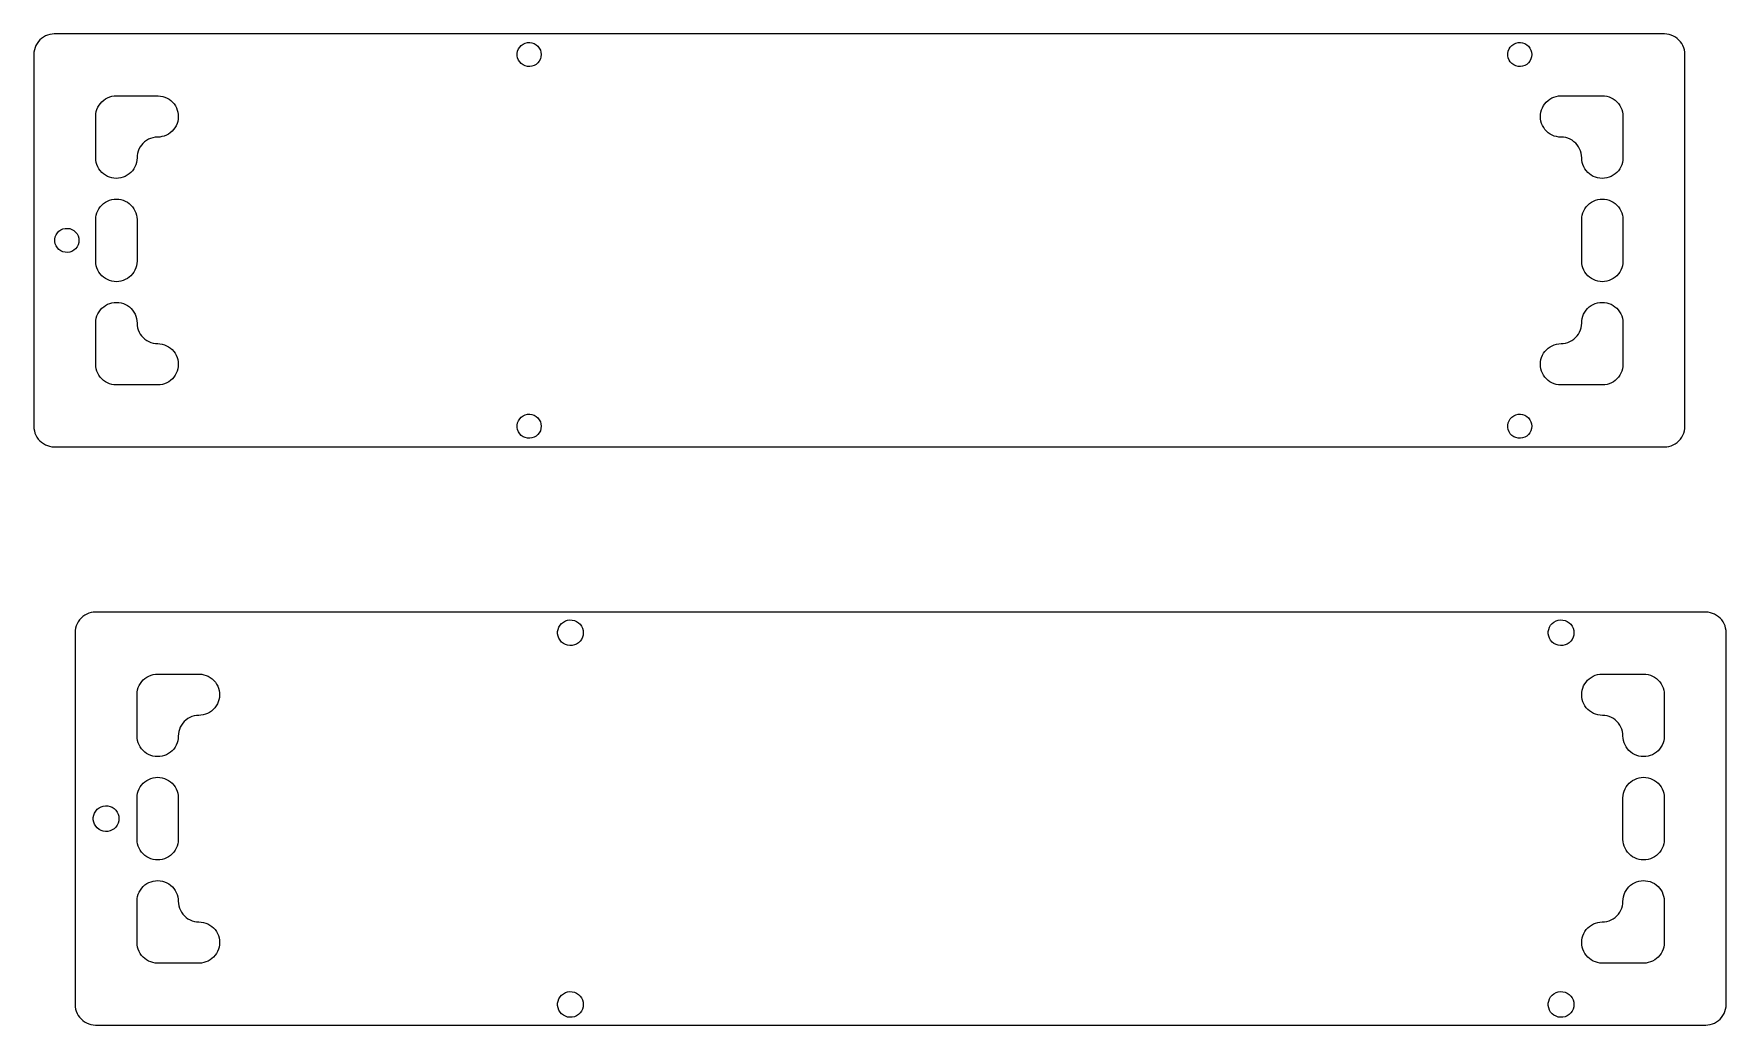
# Model space of a CAD drawing. Header units: millimetres. Extents: x 21.6 to 95.4, y -172.8 to -129.6.
import ezdxf

# ---------------------------------------------------------------- set-up
doc = ezdxf.new("R2010")
doc.units = ezdxf.units.MM

msp = doc.modelspace()

# ---------------------------------------------------------------- linework, layer by layer
for points in [[(21.6, -146.7), (21.606, -146.8), (21.622, -146.898), (21.65, -146.995), (21.687, -147.087), (21.735, -147.175), (21.793, -147.257), (21.859, -147.332), (21.933, -147.399), (22.014, -147.457), (22.101, -147.507), (22.193, -147.546), (22.289, -147.575), (22.387, -147.593), (22.487, -147.6), (22.587, -147.6), (22.687, -147.6), (22.787, -147.6), (22.887, -147.6), (22.987, -147.6), (23.087, -147.6), (23.187, -147.6), (23.287, -147.6), (23.387, -147.6), (23.487, -147.6), (23.587, -147.6), (23.687, -147.6), (23.787, -147.6), (23.887, -147.6), (23.987, -147.6), (24.087, -147.6), (24.187, -147.6), (24.287, -147.6), (24.387, -147.6), (24.487, -147.6), (24.587, -147.6), (24.687, -147.6), (24.787, -147.6), (24.887, -147.6), (24.987, -147.6), (25.088, -147.6), (25.188, -147.6), (25.288, -147.6), (25.388, -147.6), (25.488, -147.6), (25.588, -147.6), (25.688, -147.6), (25.788, -147.6), (25.888, -147.6), (25.988, -147.6), (26.088, -147.6), (26.188, -147.6), (26.288, -147.6), (26.388, -147.6), (26.488, -147.6), (26.588, -147.6), (26.688, -147.6), (26.788, -147.6), (26.888, -147.6), (26.988, -147.6), (27.088, -147.6), (27.188, -147.6), (27.288, -147.6), (27.388, -147.6), (27.488, -147.6), (27.588, -147.6), (27.688, -147.6), (27.788, -147.6), (27.888, -147.6), (27.988, -147.6), (28.088, -147.6), (28.188, -147.6), (28.288, -147.6), (28.389, -147.6), (28.489, -147.6), (28.589, -147.6), (28.689, -147.6), (28.789, -147.6), (28.889, -147.6), (28.989, -147.6), (29.089, -147.6), (29.189, -147.6), (29.289, -147.6), (29.389, -147.6), (29.489, -147.6), (29.589, -147.6), (29.689, -147.6), (29.789, -147.6), (29.889, -147.6), (29.989, -147.6), (30.089, -147.6), (30.189, -147.6), (30.289, -147.6), (30.389, -147.6), (30.489, -147.6), (30.589, -147.6), (30.689, -147.6), (30.789, -147.6), (30.889, -147.6), (30.989, -147.6), (31.089, -147.6), (31.189, -147.6), (31.289, -147.6), (31.389, -147.6), (31.489, -147.6), (31.59, -147.6), (31.69, -147.6), (31.79, -147.6), (31.89, -147.6), (31.99, -147.6), (32.09, -147.6), (32.19, -147.6), (32.29, -147.6), (32.39, -147.6), (32.49, -147.6), (32.59, -147.6), (32.69, -147.6), (32.79, -147.6), (32.89, -147.6), (32.99, -147.6), (33.09, -147.6), (33.19, -147.6), (33.29, -147.6), (33.39, -147.6), (33.49, -147.6), (33.59, -147.6), (33.69, -147.6), (33.79, -147.6), (33.89, -147.6), (33.99, -147.6), (34.09, -147.6), (34.19, -147.6), (34.29, -147.6), (34.39, -147.6), (34.49, -147.6), (34.59, -147.6), (34.69, -147.6), (34.79, -147.6), (34.891, -147.6), (34.991, -147.6), (35.091, -147.6), (35.191, -147.6), (35.291, -147.6), (35.391, -147.6), (35.491, -147.6), (35.591, -147.6), (35.691, -147.6), (35.791, -147.6), (35.891, -147.6), (35.991, -147.6), (36.091, -147.6), (36.191, -147.6), (36.291, -147.6), (36.391, -147.6), (36.491, -147.6), (36.591, -147.6), (36.691, -147.6), (36.791, -147.6), (36.891, -147.6), (36.991, -147.6), (37.091, -147.6), (37.191, -147.6), (37.291, -147.6), (37.391, -147.6), (37.491, -147.6), (37.591, -147.6), (37.691, -147.6), (37.791, -147.6), (37.891, -147.6), (37.991, -147.6), (38.092, -147.6), (38.192, -147.6), (38.292, -147.6), (38.392, -147.6), (38.492, -147.6), (38.592, -147.6), (38.692, -147.6), (38.792, -147.6), (38.892, -147.6), (38.992, -147.6), (39.092, -147.6), (39.192, -147.6), (39.292, -147.6), (39.392, -147.6), (39.492, -147.6), (39.592, -147.6), (39.692, -147.6), (39.792, -147.6), (39.892, -147.6), (39.992, -147.6), (40.092, -147.6), (40.192, -147.6), (40.292, -147.6), (40.392, -147.6), (40.492, -147.6), (40.592, -147.6), (40.692, -147.6), (40.792, -147.6), (40.892, -147.6), (40.992, -147.6), (41.092, -147.6), (41.192, -147.6), (41.292, -147.6), (41.393, -147.6), (41.493, -147.6), (41.593, -147.6), (41.693, -147.6), (41.793, -147.6), (41.893, -147.6), (41.993, -147.6), (42.093, -147.6), (42.193, -147.6), (42.293, -147.6), (42.393, -147.6), (42.493, -147.6), (42.593, -147.6), (42.693, -147.6), (42.793, -147.6), (42.893, -147.6), (42.993, -147.6), (43.093, -147.6), (43.193, -147.6), (43.293, -147.6), (43.393, -147.6), (43.493, -147.6), (43.593, -147.6), (43.693, -147.6), (43.793, -147.6), (43.893, -147.6), (43.993, -147.6), (44.093, -147.6), (44.193, -147.6), (44.293, -147.6), (44.393, -147.6), (44.493, -147.6), (44.594, -147.6), (44.694, -147.6), (44.794, -147.6), (44.894, -147.6), (44.994, -147.6), (45.094, -147.6), (45.194, -147.6), (45.294, -147.6), (45.394, -147.6), (45.494, -147.6), (45.594, -147.6), (45.694, -147.6), (45.794, -147.6), (45.894, -147.6), (45.994, -147.6), (46.094, -147.6), (46.194, -147.6), (46.294, -147.6), (46.394, -147.6), (46.494, -147.6), (46.594, -147.6), (46.694, -147.6), (46.794, -147.6), (46.894, -147.6), (46.994, -147.6), (47.094, -147.6), (47.194, -147.6), (47.294, -147.6), (47.394, -147.6), (47.494, -147.6), (47.594, -147.6), (47.694, -147.6), (47.794, -147.6), (47.895, -147.6), (47.995, -147.6), (48.095, -147.6), (48.195, -147.6), (48.295, -147.6), (48.395, -147.6), (48.495, -147.6), (48.595, -147.6), (48.695, -147.6), (48.795, -147.6), (48.895, -147.6), (48.995, -147.6), (49.095, -147.6), (49.195, -147.6), (49.295, -147.6), (49.395, -147.6), (49.495, -147.6), (49.595, -147.6), (49.695, -147.6), (49.795, -147.6), (49.895, -147.6), (49.995, -147.6), (50.095, -147.6), (50.195, -147.6), (50.295, -147.6), (50.395, -147.6), (50.495, -147.6), (50.595, -147.6), (50.695, -147.6), (50.795, -147.6), (50.895, -147.6), (50.995, -147.6), (51.096, -147.6), (51.196, -147.6), (51.296, -147.6), (51.396, -147.6), (51.496, -147.6), (51.596, -147.6), (51.696, -147.6), (51.796, -147.6), (51.896, -147.6), (51.996, -147.6), (52.096, -147.6), (52.196, -147.6), (52.296, -147.6), (52.396, -147.6), (52.496, -147.6), (52.596, -147.6), (52.696, -147.6), (52.796, -147.6), (52.896, -147.6), (52.996, -147.6), (53.096, -147.6), (53.196, -147.6), (53.296, -147.6), (53.396, -147.6), (53.496, -147.6), (53.596, -147.6), (53.696, -147.6), (53.796, -147.6), (53.896, -147.6), (53.996, -147.6), (54.096, -147.6), (54.196, -147.6), (54.296, -147.6), (54.397, -147.6), (54.497, -147.6), (54.597, -147.6), (54.697, -147.6), (54.797, -147.6), (54.897, -147.6), (54.997, -147.6), (55.097, -147.6), (55.197, -147.6), (55.297, -147.6), (55.397, -147.6), (55.497, -147.6), (55.597, -147.6), (55.697, -147.6), (55.797, -147.6), (55.897, -147.6), (55.997, -147.6), (56.097, -147.6), (56.197, -147.6), (56.297, -147.6), (56.397, -147.6), (56.497, -147.6), (56.597, -147.6), (56.697, -147.6), (56.797, -147.6), (56.897, -147.6), (56.997, -147.6), (57.097, -147.6), (57.197, -147.6), (57.297, -147.6), (57.397, -147.6), (57.497, -147.6), (57.598, -147.6), (57.698, -147.6), (57.798, -147.6), (57.898, -147.6), (57.998, -147.6), (58.098, -147.6), (58.198, -147.6), (58.298, -147.6), (58.398, -147.6), (58.498, -147.6), (58.598, -147.6), (58.698, -147.6), (58.798, -147.6), (58.898, -147.6), (58.998, -147.6), (59.098, -147.6), (59.198, -147.6), (59.298, -147.6), (59.398, -147.6), (59.498, -147.6), (59.598, -147.6), (59.698, -147.6), (59.798, -147.6), (59.898, -147.6), (59.998, -147.6), (60.098, -147.6), (60.198, -147.6), (60.298, -147.6), (60.398, -147.6), (60.498, -147.6), (60.598, -147.6), (60.698, -147.6), (60.798, -147.6), (60.899, -147.6), (60.999, -147.6), (61.099, -147.6), (61.199, -147.6), (61.299, -147.6), (61.399, -147.6), (61.499, -147.6), (61.599, -147.6), (61.699, -147.6), (61.799, -147.6), (61.899, -147.6), (61.999, -147.6), (62.099, -147.6), (62.199, -147.6), (62.299, -147.6), (62.399, -147.6), (62.499, -147.6), (62.599, -147.6), (62.699, -147.6), (62.799, -147.6), (62.899, -147.6), (62.999, -147.6), (63.099, -147.6), (63.199, -147.6), (63.299, -147.6), (63.399, -147.6), (63.499, -147.6), (63.599, -147.6), (63.699, -147.6), (63.799, -147.6), (63.899, -147.6), (63.999, -147.6), (64.1, -147.6), (64.2, -147.6), (64.3, -147.6), (64.4, -147.6), (64.5, -147.6), (64.6, -147.6), (64.7, -147.6), (64.8, -147.6), (64.9, -147.6), (65, -147.6), (65.1, -147.6), (65.2, -147.6), (65.3, -147.6), (65.4, -147.6), (65.5, -147.6), (65.6, -147.6), (65.7, -147.6), (65.8, -147.6), (65.9, -147.6), (66, -147.6), (66.1, -147.6), (66.2, -147.6), (66.3, -147.6), (66.4, -147.6), (66.5, -147.6), (66.6, -147.6), (66.7, -147.6), (66.8, -147.6), (66.9, -147.6), (67, -147.6), (67.1, -147.6), (67.2, -147.6), (67.3, -147.6), (67.401, -147.6), (67.501, -147.6), (67.601, -147.6), (67.701, -147.6), (67.801, -147.6), (67.901, -147.6), (68.001, -147.6), (68.101, -147.6), (68.201, -147.6), (68.301, -147.6), (68.401, -147.6), (68.501, -147.6), (68.601, -147.6), (68.701, -147.6), (68.801, -147.6), (68.901, -147.6), (69.001, -147.6), (69.101, -147.6), (69.201, -147.6), (69.301, -147.6), (69.401, -147.6), (69.501, -147.6), (69.601, -147.6), (69.701, -147.6), (69.801, -147.6), (69.901, -147.6), (70.001, -147.6), (70.101, -147.6), (70.201, -147.6), (70.301, -147.6), (70.401, -147.6), (70.501, -147.6), (70.602, -147.6), (70.702, -147.6), (70.802, -147.6), (70.902, -147.6), (71.002, -147.6), (71.102, -147.6), (71.202, -147.6), (71.302, -147.6), (71.402, -147.6), (71.502, -147.6), (71.602, -147.6), (71.702, -147.6), (71.802, -147.6), (71.902, -147.6), (72.002, -147.6), (72.102, -147.6), (72.202, -147.6), (72.302, -147.6), (72.402, -147.6), (72.502, -147.6), (72.602, -147.6), (72.702, -147.6), (72.802, -147.6), (72.902, -147.6), (73.002, -147.6), (73.102, -147.6), (73.202, -147.6), (73.302, -147.6), (73.402, -147.6), (73.502, -147.6), (73.602, -147.6), (73.702, -147.6), (73.802, -147.6), (73.903, -147.6), (74.003, -147.6), (74.103, -147.6), (74.203, -147.6), (74.303, -147.6), (74.403, -147.6), (74.503, -147.6), (74.603, -147.6), (74.703, -147.6), (74.803, -147.6), (74.903, -147.6), (75.003, -147.6), (75.103, -147.6), (75.203, -147.6), (75.303, -147.6), (75.403, -147.6), (75.503, -147.6), (75.603, -147.6), (75.703, -147.6), (75.803, -147.6), (75.903, -147.6), (76.003, -147.6), (76.103, -147.6), (76.203, -147.6), (76.303, -147.6), (76.403, -147.6), (76.503, -147.6), (76.603, -147.6), (76.703, -147.6), (76.803, -147.6), (76.903, -147.6), (77.003, -147.6), (77.104, -147.6), (77.204, -147.6), (77.304, -147.6), (77.404, -147.6), (77.504, -147.6), (77.604, -147.6), (77.704, -147.6), (77.804, -147.6), (77.904, -147.6), (78.004, -147.6), (78.104, -147.6), (78.204, -147.6), (78.304, -147.6), (78.404, -147.6), (78.504, -147.6), (78.604, -147.6), (78.704, -147.6), (78.804, -147.6), (78.904, -147.6), (79.004, -147.6), (79.104, -147.6), (79.204, -147.6), (79.304, -147.6), (79.404, -147.6), (79.504, -147.6), (79.604, -147.6), (79.704, -147.6), (79.804, -147.6), (79.904, -147.6), (80.004, -147.6), (80.104, -147.6), (80.204, -147.6), (80.304, -147.6), (80.405, -147.6), (80.505, -147.6), (80.605, -147.6), (80.705, -147.6), (80.805, -147.6), (80.905, -147.6), (81.005, -147.6), (81.105, -147.6), (81.205, -147.6), (81.305, -147.6), (81.405, -147.6), (81.505, -147.6), (81.605, -147.6), (81.705, -147.6), (81.805, -147.6), (81.905, -147.6), (82.005, -147.6), (82.105, -147.6), (82.205, -147.6), (82.305, -147.6), (82.405, -147.6), (82.505, -147.6), (82.605, -147.6), (82.705, -147.6), (82.805, -147.6), (82.905, -147.6), (83.005, -147.6), (83.105, -147.6), (83.205, -147.6), (83.305, -147.6), (83.405, -147.6), (83.505, -147.6), (83.606, -147.6), (83.706, -147.6), (83.806, -147.6), (83.906, -147.6), (84.006, -147.6), (84.106, -147.6), (84.206, -147.6), (84.306, -147.6), (84.406, -147.6), (84.506, -147.6), (84.606, -147.6), (84.706, -147.6), (84.806, -147.6), (84.906, -147.6), (85.006, -147.6), (85.106, -147.6), (85.206, -147.6), (85.306, -147.6), (85.406, -147.6), (85.506, -147.6), (85.606, -147.6), (85.706, -147.6), (85.806, -147.6), (85.906, -147.6), (86.006, -147.6), (86.106, -147.6), (86.206, -147.6), (86.306, -147.6), (86.406, -147.6), (86.506, -147.6), (86.606, -147.6), (86.706, -147.6), (86.806, -147.6), (86.907, -147.6), (87.007, -147.6), (87.107, -147.6), (87.207, -147.6), (87.307, -147.6), (87.407, -147.6), (87.507, -147.6), (87.607, -147.6), (87.707, -147.6), (87.807, -147.6), (87.907, -147.6), (88.007, -147.6), (88.107, -147.6), (88.207, -147.6), (88.307, -147.6), (88.407, -147.6), (88.507, -147.6), (88.607, -147.6), (88.707, -147.6), (88.807, -147.6), (88.907, -147.6), (89.007, -147.6), (89.107, -147.6), (89.207, -147.6), (89.307, -147.6), (89.407, -147.6), (89.507, -147.6), (89.607, -147.6), (89.707, -147.6), (89.807, -147.6), (89.907, -147.6), (90.007, -147.6), (90.108, -147.6), (90.208, -147.6), (90.308, -147.6), (90.408, -147.6), (90.508, -147.6), (90.608, -147.6), (90.708, -147.6), (90.808, -147.6), (90.908, -147.6), (91.008, -147.6), (91.108, -147.6), (91.208, -147.6), (91.308, -147.6), (91.408, -147.6), (91.508, -147.6), (91.608, -147.6), (91.708, -147.6), (91.808, -147.6), (91.908, -147.6), (92.008, -147.6), (92.108, -147.6), (92.208, -147.6), (92.308, -147.6), (92.408, -147.6), (92.508, -147.6), (92.608, -147.6), (92.708, -147.6), (92.808, -147.593), (92.907, -147.576), (93.002, -147.548), (93.095, -147.509), (93.182, -147.46), (93.263, -147.402), (93.338, -147.335), (93.404, -147.261), (93.462, -147.179), (93.51, -147.092), (93.549, -146.999), (93.577, -146.903), (93.594, -146.805), (93.6, -146.705), (93.6, -146.605), (93.6, -146.505), (93.6, -146.405), (93.6, -146.305), (93.6, -146.205), (93.6, -146.105), (93.6, -146.005), (93.6, -145.905), (93.6, -145.805), (93.6, -145.705), (93.6, -145.605), (93.6, -145.505), (93.6, -145.405), (93.6, -145.305), (93.6, -145.205), (93.6, -145.104), (93.6, -145.004), (93.6, -144.904), (93.6, -144.804), (93.6, -144.704), (93.6, -144.604), (93.6, -144.504), (93.6, -144.404), (93.6, -144.304), (93.6, -144.204), (93.6, -144.104), (93.6, -144.004), (93.6, -143.904), (93.6, -143.804), (93.6, -143.704), (93.6, -143.604), (93.6, -143.504), (93.6, -143.404), (93.6, -143.304), (93.6, -143.204), (93.6, -143.104), (93.6, -143.004), (93.6, -142.904), (93.6, -142.804), (93.6, -142.704), (93.6, -142.604), (93.6, -142.504), (93.6, -142.404), (93.6, -142.304), (93.6, -142.204), (93.6, -142.104), (93.6, -142.004), (93.6, -141.904), (93.6, -141.803), (93.6, -141.703), (93.6, -141.603), (93.6, -141.503), (93.6, -141.403), (93.6, -141.303), (93.6, -141.203), (93.6, -141.103), (93.6, -141.003), (93.6, -140.903), (93.6, -140.803), (93.6, -140.703), (93.6, -140.603), (93.6, -140.503), (93.6, -140.403), (93.6, -140.303), (93.6, -140.203), (93.6, -140.103), (93.6, -140.003), (93.6, -139.903), (93.6, -139.803), (93.6, -139.703), (93.6, -139.603), (93.6, -139.503), (93.6, -139.403), (93.6, -139.303), (93.6, -139.203), (93.6, -139.103), (93.6, -139.003), (93.6, -138.903), (93.6, -138.803), (93.6, -138.703), (93.6, -138.602), (93.6, -138.502), (93.6, -138.402), (93.6, -138.302), (93.6, -138.202), (93.6, -138.102), (93.6, -138.002), (93.6, -137.902), (93.6, -137.802), (93.6, -137.702), (93.6, -137.602), (93.6, -137.502), (93.6, -137.402), (93.6, -137.302), (93.6, -137.202), (93.6, -137.102), (93.6, -137.002), (93.6, -136.902), (93.6, -136.802), (93.6, -136.702), (93.6, -136.602), (93.6, -136.502), (93.6, -136.402), (93.6, -136.302), (93.6, -136.202), (93.6, -136.102), (93.6, -136.002), (93.6, -135.902), (93.6, -135.802), (93.6, -135.702), (93.6, -135.602), (93.6, -135.502), (93.6, -135.402), (93.6, -135.301), (93.6, -135.201), (93.6, -135.101), (93.6, -135.001), (93.6, -134.901), (93.6, -134.801), (93.6, -134.701), (93.6, -134.601), (93.6, -134.501), (93.6, -134.401), (93.6, -134.301), (93.6, -134.201), (93.6, -134.101), (93.6, -134.001), (93.6, -133.901), (93.6, -133.801), (93.6, -133.701), (93.6, -133.601), (93.6, -133.501), (93.6, -133.401), (93.6, -133.301), (93.6, -133.201), (93.6, -133.101), (93.6, -133.001), (93.6, -132.901), (93.6, -132.801), (93.6, -132.701), (93.6, -132.601), (93.6, -132.501), (93.6, -132.401), (93.6, -132.301), (93.6, -132.201), (93.6, -132.1), (93.6, -132), (93.6, -131.9), (93.6, -131.8), (93.6, -131.7), (93.6, -131.6), (93.6, -131.5), (93.6, -131.4), (93.6, -131.3), (93.6, -131.2), (93.6, -131.1), (93.6, -131), (93.6, -130.9), (93.6, -130.8), (93.6, -130.7), (93.6, -130.6), (93.6, -130.5), (93.594, -130.4), (93.578, -130.302), (93.55, -130.205), (93.513, -130.113), (93.465, -130.025), (93.407, -129.943), (93.341, -129.868), (93.267, -129.801), (93.186, -129.743), (93.099, -129.693), (93.007, -129.654), (92.911, -129.625), (92.813, -129.607), (92.713, -129.6), (92.613, -129.6), (92.513, -129.6), (92.413, -129.6), (92.313, -129.6), (92.213, -129.6), (92.113, -129.6), (92.013, -129.6), (91.913, -129.6), (91.813, -129.6), (91.713, -129.6), (91.613, -129.6), (91.513, -129.6), (91.413, -129.6), (91.313, -129.6), (91.213, -129.6), (91.113, -129.6), (91.013, -129.6), (90.913, -129.6), (90.813, -129.6), (90.713, -129.6), (90.613, -129.6), (90.513, -129.6), (90.413, -129.6), (90.313, -129.6), (90.213, -129.6), (90.112, -129.6), (90.012, -129.6), (89.912, -129.6), (89.812, -129.6), (89.712, -129.6), (89.612, -129.6), (89.512, -129.6), (89.412, -129.6), (89.312, -129.6), (89.212, -129.6), (89.112, -129.6), (89.012, -129.6), (88.912, -129.6), (88.812, -129.6), (88.712, -129.6), (88.612, -129.6), (88.512, -129.6), (88.412, -129.6), (88.312, -129.6), (88.212, -129.6), (88.112, -129.6), (88.012, -129.6), (87.912, -129.6), (87.812, -129.6), (87.712, -129.6), (87.612, -129.6), (87.512, -129.6), (87.412, -129.6), (87.312, -129.6), (87.212, -129.6), (87.112, -129.6), (87.012, -129.6), (86.912, -129.6), (86.811, -129.6), (86.711, -129.6), (86.611, -129.6), (86.511, -129.6), (86.411, -129.6), (86.311, -129.6), (86.211, -129.6), (86.111, -129.6), (86.011, -129.6), (85.911, -129.6), (85.811, -129.6), (85.711, -129.6), (85.611, -129.6), (85.511, -129.6), (85.411, -129.6), (85.311, -129.6), (85.211, -129.6), (85.111, -129.6), (85.011, -129.6), (84.911, -129.6), (84.811, -129.6), (84.711, -129.6), (84.611, -129.6), (84.511, -129.6), (84.411, -129.6), (84.311, -129.6), (84.211, -129.6), (84.111, -129.6), (84.011, -129.6), (83.911, -129.6), (83.811, -129.6), (83.711, -129.6), (83.61, -129.6), (83.51, -129.6), (83.41, -129.6), (83.31, -129.6), (83.21, -129.6), (83.11, -129.6), (83.01, -129.6), (82.91, -129.6), (82.81, -129.6), (82.71, -129.6), (82.61, -129.6), (82.51, -129.6), (82.41, -129.6), (82.31, -129.6), (82.21, -129.6), (82.11, -129.6), (82.01, -129.6), (81.91, -129.6), (81.81, -129.6), (81.71, -129.6), (81.61, -129.6), (81.51, -129.6), (81.41, -129.6), (81.31, -129.6), (81.21, -129.6), (81.11, -129.6), (81.01, -129.6), (80.91, -129.6), (80.81, -129.6), (80.71, -129.6), (80.61, -129.6), (80.51, -129.6), (80.41, -129.6), (80.309, -129.6), (80.209, -129.6), (80.109, -129.6), (80.009, -129.6), (79.909, -129.6), (79.809, -129.6), (79.709, -129.6), (79.609, -129.6), (79.509, -129.6), (79.409, -129.6), (79.309, -129.6), (79.209, -129.6), (79.109, -129.6), (79.009, -129.6), (78.909, -129.6), (78.809, -129.6), (78.709, -129.6), (78.609, -129.6), (78.509, -129.6), (78.409, -129.6), (78.309, -129.6), (78.209, -129.6), (78.109, -129.6), (78.009, -129.6), (77.909, -129.6), (77.809, -129.6), (77.709, -129.6), (77.609, -129.6), (77.509, -129.6), (77.409, -129.6), (77.309, -129.6), (77.209, -129.6), (77.108, -129.6), (77.008, -129.6), (76.908, -129.6), (76.808, -129.6), (76.708, -129.6), (76.608, -129.6), (76.508, -129.6), (76.408, -129.6), (76.308, -129.6), (76.208, -129.6), (76.108, -129.6), (76.008, -129.6), (75.908, -129.6), (75.808, -129.6), (75.708, -129.6), (75.608, -129.6), (75.508, -129.6), (75.408, -129.6), (75.308, -129.6), (75.208, -129.6), (75.108, -129.6), (75.008, -129.6), (74.908, -129.6), (74.808, -129.6), (74.708, -129.6), (74.608, -129.6), (74.508, -129.6), (74.408, -129.6), (74.308, -129.6), (74.208, -129.6), (74.108, -129.6), (74.008, -129.6), (73.908, -129.6), (73.807, -129.6), (73.707, -129.6), (73.607, -129.6), (73.507, -129.6), (73.407, -129.6), (73.307, -129.6), (73.207, -129.6), (73.107, -129.6), (73.007, -129.6), (72.907, -129.6), (72.807, -129.6), (72.707, -129.6), (72.607, -129.6), (72.507, -129.6), (72.407, -129.6), (72.307, -129.6), (72.207, -129.6), (72.107, -129.6), (72.007, -129.6), (71.907, -129.6), (71.807, -129.6), (71.707, -129.6), (71.607, -129.6), (71.507, -129.6), (71.407, -129.6), (71.307, -129.6), (71.207, -129.6), (71.107, -129.6), (71.007, -129.6), (70.907, -129.6), (70.807, -129.6), (70.707, -129.6), (70.606, -129.6), (70.506, -129.6), (70.406, -129.6), (70.306, -129.6), (70.206, -129.6), (70.106, -129.6), (70.006, -129.6), (69.906, -129.6), (69.806, -129.6), (69.706, -129.6), (69.606, -129.6), (69.506, -129.6), (69.406, -129.6), (69.306, -129.6), (69.206, -129.6), (69.106, -129.6), (69.006, -129.6), (68.906, -129.6), (68.806, -129.6), (68.706, -129.6), (68.606, -129.6), (68.506, -129.6), (68.406, -129.6), (68.306, -129.6), (68.206, -129.6), (68.106, -129.6), (68.006, -129.6), (67.906, -129.6), (67.806, -129.6), (67.706, -129.6), (67.606, -129.6), (67.506, -129.6), (67.406, -129.6), (67.305, -129.6), (67.205, -129.6), (67.105, -129.6), (67.005, -129.6), (66.905, -129.6), (66.805, -129.6), (66.705, -129.6), (66.605, -129.6), (66.505, -129.6), (66.405, -129.6), (66.305, -129.6), (66.205, -129.6), (66.105, -129.6), (66.005, -129.6), (65.905, -129.6), (65.805, -129.6), (65.705, -129.6), (65.605, -129.6), (65.505, -129.6), (65.405, -129.6), (65.305, -129.6), (65.205, -129.6), (65.105, -129.6), (65.005, -129.6), (64.905, -129.6), (64.805, -129.6), (64.705, -129.6), (64.605, -129.6), (64.505, -129.6), (64.405, -129.6), (64.305, -129.6), (64.205, -129.6), (64.104, -129.6), (64.004, -129.6), (63.904, -129.6), (63.804, -129.6), (63.704, -129.6), (63.604, -129.6), (63.504, -129.6), (63.404, -129.6), (63.304, -129.6), (63.204, -129.6), (63.104, -129.6), (63.004, -129.6), (62.904, -129.6), (62.804, -129.6), (62.704, -129.6), (62.604, -129.6), (62.504, -129.6), (62.404, -129.6), (62.304, -129.6), (62.204, -129.6), (62.104, -129.6), (62.004, -129.6), (61.904, -129.6), (61.804, -129.6), (61.704, -129.6), (61.604, -129.6), (61.504, -129.6), (61.404, -129.6), (61.304, -129.6), (61.204, -129.6), (61.104, -129.6), (61.004, -129.6), (60.904, -129.6), (60.803, -129.6), (60.703, -129.6), (60.603, -129.6), (60.503, -129.6), (60.403, -129.6), (60.303, -129.6), (60.203, -129.6), (60.103, -129.6), (60.003, -129.6), (59.903, -129.6), (59.803, -129.6), (59.703, -129.6), (59.603, -129.6), (59.503, -129.6), (59.403, -129.6), (59.303, -129.6), (59.203, -129.6), (59.103, -129.6), (59.003, -129.6), (58.903, -129.6), (58.803, -129.6), (58.703, -129.6), (58.603, -129.6), (58.503, -129.6), (58.403, -129.6), (58.303, -129.6), (58.203, -129.6), (58.103, -129.6), (58.003, -129.6), (57.903, -129.6), (57.803, -129.6), (57.703, -129.6), (57.602, -129.6), (57.502, -129.6), (57.402, -129.6), (57.302, -129.6), (57.202, -129.6), (57.102, -129.6), (57.002, -129.6), (56.902, -129.6), (56.802, -129.6), (56.702, -129.6), (56.602, -129.6), (56.502, -129.6), (56.402, -129.6), (56.302, -129.6), (56.202, -129.6), (56.102, -129.6), (56.002, -129.6), (55.902, -129.6), (55.802, -129.6), (55.702, -129.6), (55.602, -129.6), (55.502, -129.6), (55.402, -129.6), (55.302, -129.6), (55.202, -129.6), (55.102, -129.6), (55.002, -129.6), (54.902, -129.6), (54.802, -129.6), (54.702, -129.6), (54.602, -129.6), (54.502, -129.6), (54.402, -129.6), (54.301, -129.6), (54.201, -129.6), (54.101, -129.6), (54.001, -129.6), (53.901, -129.6), (53.801, -129.6), (53.701, -129.6), (53.601, -129.6), (53.501, -129.6), (53.401, -129.6), (53.301, -129.6), (53.201, -129.6), (53.101, -129.6), (53.001, -129.6), (52.901, -129.6), (52.801, -129.6), (52.701, -129.6), (52.601, -129.6), (52.501, -129.6), (52.401, -129.6), (52.301, -129.6), (52.201, -129.6), (52.101, -129.6), (52.001, -129.6), (51.901, -129.6), (51.801, -129.6), (51.701, -129.6), (51.601, -129.6), (51.501, -129.6), (51.401, -129.6), (51.301, -129.6), (51.201, -129.6), (51.1, -129.6), (51, -129.6), (50.9, -129.6), (50.8, -129.6), (50.7, -129.6), (50.6, -129.6), (50.5, -129.6), (50.4, -129.6), (50.3, -129.6), (50.2, -129.6), (50.1, -129.6), (50, -129.6), (49.9, -129.6), (49.8, -129.6), (49.7, -129.6), (49.6, -129.6), (49.5, -129.6), (49.4, -129.6), (49.3, -129.6), (49.2, -129.6), (49.1, -129.6), (49, -129.6), (48.9, -129.6), (48.8, -129.6), (48.7, -129.6), (48.6, -129.6), (48.5, -129.6), (48.4, -129.6), (48.3, -129.6), (48.2, -129.6), (48.1, -129.6), (48, -129.6), (47.9, -129.6), (47.799, -129.6), (47.699, -129.6), (47.599, -129.6), (47.499, -129.6), (47.399, -129.6), (47.299, -129.6), (47.199, -129.6), (47.099, -129.6), (46.999, -129.6), (46.899, -129.6), (46.799, -129.6), (46.699, -129.6), (46.599, -129.6), (46.499, -129.6), (46.399, -129.6), (46.299, -129.6), (46.199, -129.6), (46.099, -129.6), (45.999, -129.6), (45.899, -129.6), (45.799, -129.6), (45.699, -129.6), (45.599, -129.6), (45.499, -129.6), (45.399, -129.6), (45.299, -129.6), (45.199, -129.6), (45.099, -129.6), (44.999, -129.6), (44.899, -129.6), (44.799, -129.6), (44.699, -129.6), (44.598, -129.6), (44.498, -129.6), (44.398, -129.6), (44.298, -129.6), (44.198, -129.6), (44.098, -129.6), (43.998, -129.6), (43.898, -129.6), (43.798, -129.6), (43.698, -129.6), (43.598, -129.6), (43.498, -129.6), (43.398, -129.6), (43.298, -129.6), (43.198, -129.6), (43.098, -129.6), (42.998, -129.6), (42.898, -129.6), (42.798, -129.6), (42.698, -129.6), (42.598, -129.6), (42.498, -129.6), (42.398, -129.6), (42.298, -129.6), (42.198, -129.6), (42.098, -129.6), (41.998, -129.6), (41.898, -129.6), (41.798, -129.6), (41.698, -129.6), (41.598, -129.6), (41.498, -129.6), (41.398, -129.6), (41.297, -129.6), (41.197, -129.6), (41.097, -129.6), (40.997, -129.6), (40.897, -129.6), (40.797, -129.6), (40.697, -129.6), (40.597, -129.6), (40.497, -129.6), (40.397, -129.6), (40.297, -129.6), (40.197, -129.6), (40.097, -129.6), (39.997, -129.6), (39.897, -129.6), (39.797, -129.6), (39.697, -129.6), (39.597, -129.6), (39.497, -129.6), (39.397, -129.6), (39.297, -129.6), (39.197, -129.6), (39.097, -129.6), (38.997, -129.6), (38.897, -129.6), (38.797, -129.6), (38.697, -129.6), (38.597, -129.6), (38.497, -129.6), (38.397, -129.6), (38.297, -129.6), (38.197, -129.6), (38.096, -129.6), (37.996, -129.6), (37.896, -129.6), (37.796, -129.6), (37.696, -129.6), (37.596, -129.6), (37.496, -129.6), (37.396, -129.6), (37.296, -129.6), (37.196, -129.6), (37.096, -129.6), (36.996, -129.6), (36.896, -129.6), (36.796, -129.6), (36.696, -129.6), (36.596, -129.6), (36.496, -129.6), (36.396, -129.6), (36.296, -129.6), (36.196, -129.6), (36.096, -129.6), (35.996, -129.6), (35.896, -129.6), (35.796, -129.6), (35.696, -129.6), (35.596, -129.6), (35.496, -129.6), (35.396, -129.6), (35.296, -129.6), (35.196, -129.6), (35.096, -129.6), (34.996, -129.6), (34.896, -129.6), (34.795, -129.6), (34.695, -129.6), (34.595, -129.6), (34.495, -129.6), (34.395, -129.6), (34.295, -129.6), (34.195, -129.6), (34.095, -129.6), (33.995, -129.6), (33.895, -129.6), (33.795, -129.6), (33.695, -129.6), (33.595, -129.6), (33.495, -129.6), (33.395, -129.6), (33.295, -129.6), (33.195, -129.6), (33.095, -129.6), (32.995, -129.6), (32.895, -129.6), (32.795, -129.6), (32.695, -129.6), (32.595, -129.6), (32.495, -129.6), (32.395, -129.6), (32.295, -129.6), (32.195, -129.6), (32.095, -129.6), (31.995, -129.6), (31.895, -129.6), (31.795, -129.6), (31.695, -129.6), (31.594, -129.6), (31.494, -129.6), (31.394, -129.6), (31.294, -129.6), (31.194, -129.6), (31.094, -129.6), (30.994, -129.6), (30.894, -129.6), (30.794, -129.6), (30.694, -129.6), (30.594, -129.6), (30.494, -129.6), (30.394, -129.6), (30.294, -129.6), (30.194, -129.6), (30.094, -129.6), (29.994, -129.6), (29.894, -129.6), (29.794, -129.6), (29.694, -129.6), (29.594, -129.6), (29.494, -129.6), (29.394, -129.6), (29.294, -129.6), (29.194, -129.6), (29.094, -129.6), (28.994, -129.6), (28.894, -129.6), (28.794, -129.6), (28.694, -129.6), (28.594, -129.6), (28.494, -129.6), (28.394, -129.6), (28.293, -129.6), (28.193, -129.6), (28.093, -129.6), (27.993, -129.6), (27.893, -129.6), (27.793, -129.6), (27.693, -129.6), (27.593, -129.6), (27.493, -129.6), (27.393, -129.6), (27.293, -129.6), (27.193, -129.6), (27.093, -129.6), (26.993, -129.6), (26.893, -129.6), (26.793, -129.6), (26.693, -129.6), (26.593, -129.6), (26.493, -129.6), (26.393, -129.6), (26.293, -129.6), (26.193, -129.6), (26.093, -129.6), (25.993, -129.6), (25.893, -129.6), (25.793, -129.6), (25.693, -129.6), (25.593, -129.6), (25.493, -129.6), (25.393, -129.6), (25.293, -129.6), (25.193, -129.6), (25.092, -129.6), (24.992, -129.6), (24.892, -129.6), (24.792, -129.6), (24.692, -129.6), (24.592, -129.6), (24.492, -129.6), (24.392, -129.6), (24.292, -129.6), (24.192, -129.6), (24.092, -129.6), (23.992, -129.6), (23.892, -129.6), (23.792, -129.6), (23.692, -129.6), (23.592, -129.6), (23.492, -129.6), (23.392, -129.6), (23.292, -129.6), (23.192, -129.6), (23.092, -129.6), (22.992, -129.6), (22.892, -129.6), (22.792, -129.6), (22.692, -129.6), (22.592, -129.6), (22.492, -129.6), (22.392, -129.607), (22.293, -129.624), (22.198, -129.652), (22.105, -129.691), (22.018, -129.74), (21.937, -129.798), (21.862, -129.865), (21.796, -129.939), (21.738, -130.021), (21.69, -130.108), (21.651, -130.201), (21.623, -130.297), (21.606, -130.395), (21.6, -130.495), (21.6, -130.595), (21.6, -130.695), (21.6, -130.795), (21.6, -130.895), (21.6, -130.995), (21.6, -131.095), (21.6, -131.195), (21.6, -131.295), (21.6, -131.395), (21.6, -131.495), (21.6, -131.595), (21.6, -131.695), (21.6, -131.795), (21.6, -131.895), (21.6, -131.995), (21.6, -132.096), (21.6, -132.196), (21.6, -132.296), (21.6, -132.396), (21.6, -132.496), (21.6, -132.596), (21.6, -132.696), (21.6, -132.796), (21.6, -132.896), (21.6, -132.996), (21.6, -133.096), (21.6, -133.196), (21.6, -133.296), (21.6, -133.396), (21.6, -133.496), (21.6, -133.596), (21.6, -133.696), (21.6, -133.796), (21.6, -133.896), (21.6, -133.996), (21.6, -134.096), (21.6, -134.196), (21.6, -134.296), (21.6, -134.396), (21.6, -134.496), (21.6, -134.596), (21.6, -134.696), (21.6, -134.796), (21.6, -134.896), (21.6, -134.996), (21.6, -135.096), (21.6, -135.196), (21.6, -135.296), (21.6, -135.397), (21.6, -135.497), (21.6, -135.597), (21.6, -135.697), (21.6, -135.797), (21.6, -135.897), (21.6, -135.997), (21.6, -136.097), (21.6, -136.197), (21.6, -136.297), (21.6, -136.397), (21.6, -136.497), (21.6, -136.597), (21.6, -136.697), (21.6, -136.797), (21.6, -136.897), (21.6, -136.997), (21.6, -137.097), (21.6, -137.197), (21.6, -137.297), (21.6, -137.397), (21.6, -137.497), (21.6, -137.597), (21.6, -137.697), (21.6, -137.797), (21.6, -137.897), (21.6, -137.997), (21.6, -138.097), (21.6, -138.197), (21.6, -138.297), (21.6, -138.397), (21.6, -138.497), (21.6, -138.598), (21.6, -138.698), (21.6, -138.798), (21.6, -138.898), (21.6, -138.998), (21.6, -139.098), (21.6, -139.198), (21.6, -139.298), (21.6, -139.398), (21.6, -139.498), (21.6, -139.598), (21.6, -139.698), (21.6, -139.798), (21.6, -139.898), (21.6, -139.998), (21.6, -140.098), (21.6, -140.198), (21.6, -140.298), (21.6, -140.398), (21.6, -140.498), (21.6, -140.598), (21.6, -140.698), (21.6, -140.798), (21.6, -140.898), (21.6, -140.998), (21.6, -141.098), (21.6, -141.198), (21.6, -141.298), (21.6, -141.398), (21.6, -141.498), (21.6, -141.598), (21.6, -141.698), (21.6, -141.798), (21.6, -141.899), (21.6, -141.999), (21.6, -142.099), (21.6, -142.199), (21.6, -142.299), (21.6, -142.399), (21.6, -142.499), (21.6, -142.599), (21.6, -142.699), (21.6, -142.799), (21.6, -142.899), (21.6, -142.999), (21.6, -143.099), (21.6, -143.199), (21.6, -143.299), (21.6, -143.399), (21.6, -143.499), (21.6, -143.599), (21.6, -143.699), (21.6, -143.799), (21.6, -143.899), (21.6, -143.999), (21.6, -144.099), (21.6, -144.199), (21.6, -144.299), (21.6, -144.399), (21.6, -144.499), (21.6, -144.599), (21.6, -144.699), (21.6, -144.799), (21.6, -144.899), (21.6, -144.999), (21.6, -145.1), (21.6, -145.2), (21.6, -145.3), (21.6, -145.4), (21.6, -145.5), (21.6, -145.6), (21.6, -145.7), (21.6, -145.8), (21.6, -145.9), (21.6, -146), (21.6, -146.1), (21.6, -146.2), (21.6, -146.3), (21.6, -146.4), (21.6, -146.5), (21.6, -146.6), (21.6, -146.7)], [(43.726, -130.5), (43.716, -130.599), (43.688, -130.695), (43.642, -130.784), (43.58, -130.863), (43.505, -130.928), (43.418, -130.978), (43.324, -131.011), (43.225, -131.025), (43.125, -131.02), (43.028, -130.997), (42.937, -130.955), (42.856, -130.897), (42.787, -130.825), (42.733, -130.741), (42.696, -130.648), (42.677, -130.55), (42.677, -130.45), (42.696, -130.352), (42.733, -130.259), (42.787, -130.175), (42.856, -130.103), (42.937, -130.045), (43.028, -130.003), (43.125, -129.98), (43.225, -129.975), (43.324, -129.989), (43.418, -130.022), (43.505, -130.072), (43.58, -130.137), (43.642, -130.216), (43.688, -130.305), (43.716, -130.401), (43.726, -130.5)], [(43.726, -130.5), (43.716, -130.599), (43.688, -130.695), (43.642, -130.784), (43.58, -130.863), (43.505, -130.928), (43.418, -130.978), (43.324, -131.011), (43.225, -131.025), (43.125, -131.02), (43.028, -130.997), (42.937, -130.955), (42.856, -130.897), (42.787, -130.825), (42.733, -130.741), (42.696, -130.648), (42.677, -130.55), (42.677, -130.45), (42.696, -130.352), (42.733, -130.259), (42.787, -130.175), (42.856, -130.103), (42.937, -130.045), (43.028, -130.003), (43.125, -129.98), (43.225, -129.975), (43.324, -129.989), (43.418, -130.022), (43.505, -130.072), (43.58, -130.137), (43.642, -130.216), (43.688, -130.305), (43.716, -130.401), (43.726, -130.5)], [(43.726, -130.5), (43.716, -130.599), (43.688, -130.695), (43.642, -130.784), (43.58, -130.863), (43.505, -130.928), (43.418, -130.978), (43.324, -131.011), (43.225, -131.025), (43.125, -131.02), (43.028, -130.997), (42.937, -130.955), (42.856, -130.897), (42.787, -130.825), (42.733, -130.741), (42.696, -130.648), (42.677, -130.55), (42.677, -130.45), (42.696, -130.352), (42.733, -130.259), (42.787, -130.175), (42.856, -130.103), (42.937, -130.045), (43.028, -130.003), (43.125, -129.98), (43.225, -129.975), (43.324, -129.989), (43.418, -130.022), (43.505, -130.072), (43.58, -130.137), (43.642, -130.216), (43.688, -130.305), (43.716, -130.401), (43.726, -130.5)], [(43.726, -130.5), (43.716, -130.599), (43.688, -130.695), (43.642, -130.784), (43.58, -130.863), (43.505, -130.928), (43.418, -130.978), (43.324, -131.011), (43.225, -131.025), (43.125, -131.02), (43.028, -130.997), (42.937, -130.955), (42.856, -130.897), (42.787, -130.825), (42.733, -130.741), (42.696, -130.648), (42.677, -130.55), (42.677, -130.45), (42.696, -130.352), (42.733, -130.259), (42.787, -130.175), (42.856, -130.103), (42.937, -130.045), (43.028, -130.003), (43.125, -129.98), (43.225, -129.975), (43.324, -129.989), (43.418, -130.022), (43.505, -130.072), (43.58, -130.137), (43.642, -130.216), (43.688, -130.305), (43.716, -130.401), (43.726, -130.5)], [(43.726, -130.5), (43.716, -130.599), (43.688, -130.695), (43.642, -130.784), (43.58, -130.863), (43.505, -130.928), (43.418, -130.978), (43.324, -131.011), (43.225, -131.025), (43.125, -131.02), (43.028, -130.997), (42.937, -130.955), (42.856, -130.897), (42.787, -130.825), (42.733, -130.741), (42.696, -130.648), (42.677, -130.55), (42.677, -130.45), (42.696, -130.352), (42.733, -130.259), (42.787, -130.175), (42.856, -130.103), (42.937, -130.045), (43.028, -130.003), (43.125, -129.98), (43.225, -129.975), (43.324, -129.989), (43.418, -130.022), (43.505, -130.072), (43.58, -130.137), (43.642, -130.216), (43.688, -130.305), (43.716, -130.401), (43.726, -130.5)], [(86.926, -130.5), (86.916, -130.599), (86.888, -130.695), (86.842, -130.784), (86.78, -130.863), (86.705, -130.928), (86.618, -130.978), (86.524, -131.011), (86.425, -131.025), (86.325, -131.02), (86.228, -130.997), (86.137, -130.955), (86.056, -130.897), (85.987, -130.825), (85.933, -130.741), (85.896, -130.648), (85.877, -130.55), (85.877, -130.45), (85.896, -130.352), (85.933, -130.259), (85.987, -130.175), (86.056, -130.103), (86.137, -130.045), (86.228, -130.003), (86.325, -129.98), (86.425, -129.975), (86.524, -129.989), (86.618, -130.022), (86.705, -130.072), (86.78, -130.137), (86.842, -130.216), (86.888, -130.305), (86.916, -130.401), (86.926, -130.5)], [(24.3, -135), (24.3, -134.899), (24.3, -134.799), (24.3, -134.698), (24.3, -134.597), (24.3, -134.497), (24.3, -134.396), (24.3, -134.295), (24.3, -134.195), (24.3, -134.094), (24.3, -133.993), (24.3, -133.892), (24.3, -133.792), (24.3, -133.691), (24.3, -133.59), (24.3, -133.49), (24.3, -133.389), (24.3, -133.288), (24.3, -133.188), (24.307, -133.087), (24.325, -132.988), (24.354, -132.892), (24.394, -132.799), (24.444, -132.712), (24.503, -132.631), (24.571, -132.556), (24.647, -132.49), (24.729, -132.433), (24.818, -132.385), (24.911, -132.348), (25.008, -132.321), (25.108, -132.305), (25.208, -132.3), (25.309, -132.3), (25.41, -132.3), (25.51, -132.3), (25.611, -132.3), (25.712, -132.3), (25.812, -132.3), (25.913, -132.3), (26.014, -132.3), (26.114, -132.3), (26.215, -132.3), (26.316, -132.3), (26.416, -132.3), (26.517, -132.3), (26.618, -132.3), (26.719, -132.3), (26.819, -132.3), (26.92, -132.3), (27.021, -132.3), (27.121, -132.308), (27.22, -132.327), (27.316, -132.357), (27.408, -132.398), (27.495, -132.448), (27.576, -132.508), (27.649, -132.577), (27.715, -132.653), (27.771, -132.736), (27.818, -132.825), (27.855, -132.919), (27.881, -133.016), (27.896, -133.116), (27.9, -133.216), (27.892, -133.317), (27.874, -133.416), (27.844, -133.512), (27.804, -133.604), (27.754, -133.691), (27.694, -133.773), (27.626, -133.846), (27.55, -133.912), (27.467, -133.969), (27.378, -134.017), (27.285, -134.054), (27.188, -134.08), (27.088, -134.096), (26.988, -134.1), (26.887, -134.107), (26.788, -134.125), (26.692, -134.154), (26.599, -134.194), (26.512, -134.244), (26.431, -134.303), (26.356, -134.371), (26.29, -134.447), (26.233, -134.529), (26.185, -134.618), (26.148, -134.711), (26.121, -134.808), (26.105, -134.908), (26.1, -135.008), (26.093, -135.109), (26.076, -135.208), (26.047, -135.304), (26.008, -135.397), (25.958, -135.485), (25.9, -135.566), (25.832, -135.641), (25.757, -135.707), (25.674, -135.765), (25.586, -135.813), (25.493, -135.851), (25.396, -135.878), (25.296, -135.895), (25.196, -135.9), (25.095, -135.894), (24.996, -135.877), (24.9, -135.848), (24.807, -135.81), (24.719, -135.761), (24.637, -135.702), (24.562, -135.635), (24.495, -135.56), (24.437, -135.478), (24.389, -135.389), (24.35, -135.296), (24.322, -135.2), (24.306, -135.1), (24.3, -135)], [(89.1, -135), (89.094, -134.9), (89.078, -134.8), (89.05, -134.704), (89.011, -134.611), (88.963, -134.522), (88.905, -134.44), (88.838, -134.365), (88.763, -134.298), (88.681, -134.239), (88.593, -134.19), (88.5, -134.152), (88.404, -134.123), (88.305, -134.106), (88.204, -134.1), (88.104, -134.095), (88.004, -134.078), (87.907, -134.051), (87.814, -134.013), (87.726, -133.965), (87.643, -133.907), (87.568, -133.841), (87.5, -133.766), (87.442, -133.685), (87.392, -133.597), (87.353, -133.504), (87.324, -133.408), (87.307, -133.309), (87.3, -133.208), (87.305, -133.108), (87.321, -133.008), (87.348, -132.911), (87.385, -132.818), (87.433, -132.729), (87.49, -132.647), (87.556, -132.571), (87.631, -132.503), (87.712, -132.444), (87.799, -132.394), (87.892, -132.354), (87.988, -132.325), (88.087, -132.307), (88.188, -132.3), (88.288, -132.3), (88.389, -132.3), (88.49, -132.3), (88.59, -132.3), (88.691, -132.3), (88.792, -132.3), (88.892, -132.3), (88.993, -132.3), (89.094, -132.3), (89.195, -132.3), (89.295, -132.3), (89.396, -132.3), (89.497, -132.3), (89.597, -132.3), (89.698, -132.3), (89.799, -132.3), (89.899, -132.3), (90, -132.3), (90.1, -132.306), (90.2, -132.322), (90.296, -132.35), (90.389, -132.389), (90.478, -132.437), (90.56, -132.495), (90.635, -132.562), (90.702, -132.637), (90.761, -132.719), (90.81, -132.807), (90.848, -132.9), (90.877, -132.996), (90.894, -133.095), (90.9, -133.196), (90.9, -133.297), (90.9, -133.397), (90.9, -133.498), (90.9, -133.599), (90.9, -133.699), (90.9, -133.8), (90.9, -133.901), (90.9, -134.001), (90.9, -134.102), (90.9, -134.203), (90.9, -134.303), (90.9, -134.404), (90.9, -134.505), (90.9, -134.605), (90.9, -134.706), (90.9, -134.807), (90.9, -134.908), (90.9, -135.008), (90.893, -135.109), (90.876, -135.208), (90.847, -135.304), (90.808, -135.397), (90.758, -135.485), (90.7, -135.566), (90.632, -135.641), (90.557, -135.707), (90.474, -135.765), (90.386, -135.813), (90.293, -135.851), (90.196, -135.878), (90.096, -135.895), (89.996, -135.9), (89.895, -135.894), (89.796, -135.877), (89.7, -135.848), (89.607, -135.81), (89.519, -135.761), (89.437, -135.702), (89.362, -135.635), (89.295, -135.56), (89.237, -135.478), (89.189, -135.389), (89.15, -135.296), (89.122, -135.2), (89.106, -135.1), (89.1, -135)], [(24.3, -138.6), (24.3, -138.499), (24.3, -138.399), (24.3, -138.298), (24.3, -138.198), (24.3, -138.097), (24.3, -137.996), (24.3, -137.896), (24.3, -137.795), (24.3, -137.695), (24.306, -137.594), (24.324, -137.495), (24.352, -137.399), (24.391, -137.306), (24.44, -137.218), (24.498, -137.136), (24.566, -137.062), (24.641, -136.995), (24.723, -136.937), (24.811, -136.888), (24.904, -136.85), (25, -136.822), (25.1, -136.806), (25.2, -136.8), (25.3, -136.806), (25.4, -136.822), (25.496, -136.85), (25.589, -136.888), (25.677, -136.937), (25.759, -136.995), (25.834, -137.062), (25.902, -137.136), (25.96, -137.218), (26.009, -137.306), (26.048, -137.399), (26.076, -137.495), (26.094, -137.594), (26.1, -137.695), (26.1, -137.795), (26.1, -137.896), (26.1, -137.996), (26.1, -138.097), (26.1, -138.198), (26.1, -138.298), (26.1, -138.399), (26.1, -138.499), (26.1, -138.6), (26.1, -138.701), (26.1, -138.801), (26.1, -138.902), (26.1, -139.002), (26.1, -139.103), (26.1, -139.204), (26.1, -139.304), (26.1, -139.405), (26.1, -139.505), (26.094, -139.606), (26.076, -139.705), (26.048, -139.801), (26.009, -139.894), (25.96, -139.982), (25.902, -140.064), (25.834, -140.138), (25.759, -140.205), (25.677, -140.263), (25.589, -140.312), (25.496, -140.35), (25.4, -140.378), (25.3, -140.394), (25.2, -140.4), (25.1, -140.394), (25, -140.378), (24.904, -140.35), (24.811, -140.312), (24.723, -140.263), (24.641, -140.205), (24.566, -140.138), (24.498, -140.064), (24.44, -139.982), (24.391, -139.894), (24.352, -139.801), (24.324, -139.705), (24.306, -139.606), (24.3, -139.505), (24.3, -139.405), (24.3, -139.304), (24.3, -139.204), (24.3, -139.103), (24.3, -139.002), (24.3, -138.902), (24.3, -138.801), (24.3, -138.701), (24.3, -138.6)], [(89.1, -138.6), (89.1, -138.499), (89.1, -138.399), (89.1, -138.298), (89.1, -138.198), (89.1, -138.097), (89.1, -137.996), (89.1, -137.896), (89.1, -137.795), (89.1, -137.695), (89.106, -137.594), (89.124, -137.495), (89.152, -137.399), (89.191, -137.306), (89.24, -137.218), (89.298, -137.136), (89.366, -137.062), (89.441, -136.995), (89.523, -136.937), (89.611, -136.888), (89.704, -136.85), (89.8, -136.822), (89.9, -136.806), (90, -136.8), (90.1, -136.806), (90.2, -136.822), (90.296, -136.85), (90.389, -136.888), (90.477, -136.937), (90.559, -136.995), (90.634, -137.062), (90.702, -137.136), (90.76, -137.218), (90.809, -137.306), (90.848, -137.399), (90.876, -137.495), (90.894, -137.594), (90.9, -137.695), (90.9, -137.795), (90.9, -137.896), (90.9, -137.996), (90.9, -138.097), (90.9, -138.198), (90.9, -138.298), (90.9, -138.399), (90.9, -138.499), (90.9, -138.6), (90.9, -138.701), (90.9, -138.801), (90.9, -138.902), (90.9, -139.002), (90.9, -139.103), (90.9, -139.204), (90.9, -139.304), (90.9, -139.405), (90.9, -139.505), (90.894, -139.606), (90.876, -139.705), (90.848, -139.801), (90.809, -139.894), (90.76, -139.982), (90.702, -140.064), (90.634, -140.138), (90.559, -140.205), (90.477, -140.263), (90.389, -140.312), (90.296, -140.35), (90.2, -140.378), (90.1, -140.394), (90, -140.4), (89.9, -140.394), (89.8, -140.378), (89.704, -140.35), (89.611, -140.312), (89.523, -140.263), (89.441, -140.205), (89.366, -140.138), (89.298, -140.064), (89.24, -139.982), (89.191, -139.894), (89.152, -139.801), (89.124, -139.705), (89.106, -139.606), (89.1, -139.505), (89.1, -139.405), (89.1, -139.304), (89.1, -139.204), (89.1, -139.103), (89.1, -139.002), (89.1, -138.902), (89.1, -138.801), (89.1, -138.701), (89.1, -138.6)], [(23.566, -138.6), (23.556, -138.699), (23.528, -138.795), (23.482, -138.884), (23.42, -138.963), (23.345, -139.028), (23.258, -139.078), (23.164, -139.111), (23.065, -139.125), (22.965, -139.12), (22.868, -139.097), (22.777, -139.055), (22.696, -138.997), (22.627, -138.925), (22.573, -138.841), (22.536, -138.748), (22.517, -138.65), (22.517, -138.55), (22.536, -138.452), (22.573, -138.359), (22.627, -138.275), (22.696, -138.203), (22.777, -138.145), (22.868, -138.103), (22.965, -138.08), (23.065, -138.075), (23.164, -138.089), (23.258, -138.122), (23.345, -138.172), (23.42, -138.237), (23.482, -138.316), (23.528, -138.405), (23.556, -138.501), (23.566, -138.6)], [(24.3, -144), (24.3, -143.899), (24.3, -143.799), (24.3, -143.698), (24.3, -143.597), (24.3, -143.497), (24.3, -143.396), (24.3, -143.295), (24.3, -143.195), (24.3, -143.094), (24.3, -142.993), (24.3, -142.892), (24.3, -142.792), (24.3, -142.691), (24.3, -142.59), (24.3, -142.49), (24.3, -142.389), (24.3, -142.288), (24.3, -142.188), (24.307, -142.087), (24.325, -141.988), (24.354, -141.892), (24.394, -141.799), (24.444, -141.712), (24.503, -141.631), (24.571, -141.556), (24.647, -141.49), (24.729, -141.433), (24.818, -141.385), (24.911, -141.348), (25.008, -141.321), (25.108, -141.305), (25.208, -141.3), (25.309, -141.307), (25.408, -141.324), (25.504, -141.353), (25.597, -141.392), (25.685, -141.442), (25.766, -141.5), (25.841, -141.568), (25.907, -141.643), (25.965, -141.726), (26.013, -141.814), (26.051, -141.907), (26.078, -142.004), (26.095, -142.104), (26.1, -142.204), (26.106, -142.305), (26.123, -142.404), (26.152, -142.5), (26.19, -142.593), (26.239, -142.681), (26.298, -142.763), (26.365, -142.838), (26.44, -142.905), (26.522, -142.963), (26.611, -143.011), (26.704, -143.05), (26.8, -143.078), (26.9, -143.094), (27, -143.1), (27.1, -143.106), (27.2, -143.122), (27.296, -143.15), (27.389, -143.189), (27.478, -143.237), (27.56, -143.295), (27.635, -143.362), (27.702, -143.437), (27.761, -143.519), (27.81, -143.607), (27.848, -143.7), (27.877, -143.796), (27.894, -143.895), (27.9, -143.996), (27.895, -144.096), (27.878, -144.196), (27.851, -144.293), (27.813, -144.386), (27.765, -144.474), (27.707, -144.557), (27.641, -144.632), (27.566, -144.7), (27.485, -144.758), (27.397, -144.808), (27.304, -144.847), (27.208, -144.876), (27.109, -144.893), (27.008, -144.9), (26.908, -144.9), (26.807, -144.9), (26.706, -144.9), (26.605, -144.9), (26.505, -144.9), (26.404, -144.9), (26.303, -144.9), (26.203, -144.9), (26.102, -144.9), (26.001, -144.9), (25.901, -144.9), (25.8, -144.9), (25.699, -144.9), (25.599, -144.9), (25.498, -144.9), (25.397, -144.9), (25.297, -144.9), (25.196, -144.9), (25.095, -144.894), (24.996, -144.877), (24.9, -144.848), (24.807, -144.81), (24.719, -144.761), (24.637, -144.702), (24.562, -144.635), (24.495, -144.56), (24.437, -144.478), (24.389, -144.389), (24.35, -144.296), (24.322, -144.2), (24.306, -144.1), (24.3, -144)], [(89.1, -144.9), (88.999, -144.9), (88.899, -144.9), (88.798, -144.9), (88.697, -144.9), (88.597, -144.9), (88.496, -144.9), (88.395, -144.9), (88.295, -144.9), (88.194, -144.9), (88.093, -144.894), (87.994, -144.876), (87.898, -144.848), (87.805, -144.809), (87.717, -144.76), (87.635, -144.701), (87.561, -144.633), (87.494, -144.558), (87.436, -144.476), (87.388, -144.388), (87.35, -144.294), (87.322, -144.198), (87.305, -144.098), (87.3, -143.998), (87.306, -143.897), (87.323, -143.798), (87.351, -143.702), (87.39, -143.609), (87.438, -143.521), (87.497, -143.439), (87.564, -143.364), (87.639, -143.297), (87.721, -143.238), (87.809, -143.19), (87.902, -143.151), (87.998, -143.123), (88.097, -143.106), (88.198, -143.1), (88.298, -143.095), (88.398, -143.078), (88.494, -143.05), (88.588, -143.012), (88.676, -142.964), (88.758, -142.906), (88.833, -142.839), (88.901, -142.765), (88.96, -142.683), (89.009, -142.595), (89.048, -142.502), (89.076, -142.406), (89.094, -142.307), (89.1, -142.206), (89.105, -142.106), (89.121, -142.006), (89.148, -141.909), (89.186, -141.816), (89.234, -141.728), (89.291, -141.645), (89.358, -141.569), (89.432, -141.502), (89.514, -141.443), (89.601, -141.393), (89.694, -141.354), (89.79, -141.325), (89.889, -141.307), (89.99, -141.3), (90.09, -141.305), (90.19, -141.32), (90.287, -141.347), (90.38, -141.384), (90.469, -141.432), (90.552, -141.489), (90.628, -141.555), (90.696, -141.629), (90.755, -141.71), (90.805, -141.798), (90.845, -141.89), (90.874, -141.986), (90.893, -142.085), (90.9, -142.186), (90.9, -142.286), (90.9, -142.387), (90.9, -142.488), (90.9, -142.588), (90.9, -142.689), (90.9, -142.79), (90.9, -142.89), (90.9, -142.991), (90.9, -143.092), (90.9, -143.192), (90.9, -143.293), (90.9, -143.394), (90.9, -143.495), (90.9, -143.595), (90.9, -143.696), (90.9, -143.797), (90.9, -143.897), (90.9, -143.998), (90.895, -144.098), (90.878, -144.198), (90.85, -144.294), (90.812, -144.388), (90.764, -144.476), (90.706, -144.558), (90.639, -144.633), (90.565, -144.701), (90.483, -144.76), (90.395, -144.809), (90.302, -144.848), (90.206, -144.876), (90.107, -144.894), (90.006, -144.9), (89.905, -144.9), (89.805, -144.9), (89.704, -144.9), (89.603, -144.9), (89.503, -144.9), (89.402, -144.9), (89.301, -144.9), (89.201, -144.9), (89.1, -144.9)], [(43.726, -146.7), (43.716, -146.799), (43.688, -146.895), (43.642, -146.984), (43.58, -147.063), (43.505, -147.128), (43.418, -147.178), (43.324, -147.211), (43.225, -147.225), (43.125, -147.22), (43.028, -147.197), (42.937, -147.155), (42.856, -147.097), (42.787, -147.025), (42.733, -146.941), (42.696, -146.848), (42.677, -146.75), (42.677, -146.65), (42.696, -146.552), (42.733, -146.459), (42.787, -146.375), (42.856, -146.303), (42.937, -146.245), (43.028, -146.203), (43.125, -146.18), (43.225, -146.175), (43.324, -146.189), (43.418, -146.222), (43.505, -146.272), (43.58, -146.337), (43.642, -146.416), (43.688, -146.505), (43.716, -146.601), (43.726, -146.7)], [(86.926, -146.7), (86.916, -146.799), (86.888, -146.895), (86.842, -146.984), (86.78, -147.063), (86.705, -147.128), (86.618, -147.178), (86.524, -147.211), (86.425, -147.225), (86.325, -147.22), (86.228, -147.197), (86.137, -147.155), (86.056, -147.097), (85.987, -147.025), (85.933, -146.941), (85.896, -146.848), (85.877, -146.75), (85.877, -146.65), (85.896, -146.552), (85.933, -146.459), (85.987, -146.375), (86.056, -146.303), (86.137, -146.245), (86.228, -146.203), (86.325, -146.18), (86.425, -146.175), (86.524, -146.189), (86.618, -146.222), (86.705, -146.272), (86.78, -146.337), (86.842, -146.416), (86.888, -146.505), (86.916, -146.601), (86.926, -146.7)], [(23.4, -171.9), (23.406, -172), (23.422, -172.098), (23.45, -172.195), (23.487, -172.287), (23.535, -172.375), (23.593, -172.457), (23.659, -172.532), (23.733, -172.599), (23.814, -172.657), (23.901, -172.707), (23.993, -172.746), (24.089, -172.775), (24.187, -172.793), (24.287, -172.8), (24.387, -172.8), (24.487, -172.8), (24.587, -172.8), (24.687, -172.8), (24.787, -172.8), (24.887, -172.8), (24.987, -172.8), (25.087, -172.8), (25.187, -172.8), (25.287, -172.8), (25.387, -172.8), (25.487, -172.8), (25.587, -172.8), (25.687, -172.8), (25.787, -172.8), (25.887, -172.8), (25.987, -172.8), (26.087, -172.8), (26.187, -172.8), (26.287, -172.8), (26.387, -172.8), (26.487, -172.8), (26.587, -172.8), (26.687, -172.8), (26.787, -172.8), (26.888, -172.8), (26.988, -172.8), (27.088, -172.8), (27.188, -172.8), (27.288, -172.8), (27.388, -172.8), (27.488, -172.8), (27.588, -172.8), (27.688, -172.8), (27.788, -172.8), (27.888, -172.8), (27.988, -172.8), (28.088, -172.8), (28.188, -172.8), (28.288, -172.8), (28.388, -172.8), (28.488, -172.8), (28.588, -172.8), (28.688, -172.8), (28.788, -172.8), (28.888, -172.8), (28.988, -172.8), (29.088, -172.8), (29.188, -172.8), (29.288, -172.8), (29.388, -172.8), (29.488, -172.8), (29.588, -172.8), (29.688, -172.8), (29.788, -172.8), (29.888, -172.8), (29.988, -172.8), (30.088, -172.8), (30.189, -172.8), (30.289, -172.8), (30.389, -172.8), (30.489, -172.8), (30.589, -172.8), (30.689, -172.8), (30.789, -172.8), (30.889, -172.8), (30.989, -172.8), (31.089, -172.8), (31.189, -172.8), (31.289, -172.8), (31.389, -172.8), (31.489, -172.8), (31.589, -172.8), (31.689, -172.8), (31.789, -172.8), (31.889, -172.8), (31.989, -172.8), (32.089, -172.8), (32.189, -172.8), (32.289, -172.8), (32.389, -172.8), (32.489, -172.8), (32.589, -172.8), (32.689, -172.8), (32.789, -172.8), (32.889, -172.8), (32.989, -172.8), (33.089, -172.8), (33.189, -172.8), (33.289, -172.8), (33.39, -172.8), (33.49, -172.8), (33.59, -172.8), (33.69, -172.8), (33.79, -172.8), (33.89, -172.8), (33.99, -172.8), (34.09, -172.8), (34.19, -172.8), (34.29, -172.8), (34.39, -172.8), (34.49, -172.8), (34.59, -172.8), (34.69, -172.8), (34.79, -172.8), (34.89, -172.8), (34.99, -172.8), (35.09, -172.8), (35.19, -172.8), (35.29, -172.8), (35.39, -172.8), (35.49, -172.8), (35.59, -172.8), (35.69, -172.8), (35.79, -172.8), (35.89, -172.8), (35.99, -172.8), (36.09, -172.8), (36.19, -172.8), (36.29, -172.8), (36.39, -172.8), (36.49, -172.8), (36.59, -172.8), (36.691, -172.8), (36.791, -172.8), (36.891, -172.8), (36.991, -172.8), (37.091, -172.8), (37.191, -172.8), (37.291, -172.8), (37.391, -172.8), (37.491, -172.8), (37.591, -172.8), (37.691, -172.8), (37.791, -172.8), (37.891, -172.8), (37.991, -172.8), (38.091, -172.8), (38.191, -172.8), (38.291, -172.8), (38.391, -172.8), (38.491, -172.8), (38.591, -172.8), (38.691, -172.8), (38.791, -172.8), (38.891, -172.8), (38.991, -172.8), (39.091, -172.8), (39.191, -172.8), (39.291, -172.8), (39.391, -172.8), (39.491, -172.8), (39.591, -172.8), (39.691, -172.8), (39.791, -172.8), (39.892, -172.8), (39.992, -172.8), (40.092, -172.8), (40.192, -172.8), (40.292, -172.8), (40.392, -172.8), (40.492, -172.8), (40.592, -172.8), (40.692, -172.8), (40.792, -172.8), (40.892, -172.8), (40.992, -172.8), (41.092, -172.8), (41.192, -172.8), (41.292, -172.8), (41.392, -172.8), (41.492, -172.8), (41.592, -172.8), (41.692, -172.8), (41.792, -172.8), (41.892, -172.8), (41.992, -172.8), (42.092, -172.8), (42.192, -172.8), (42.292, -172.8), (42.392, -172.8), (42.492, -172.8), (42.592, -172.8), (42.692, -172.8), (42.792, -172.8), (42.892, -172.8), (42.992, -172.8), (43.092, -172.8), (43.193, -172.8), (43.293, -172.8), (43.393, -172.8), (43.493, -172.8), (43.593, -172.8), (43.693, -172.8), (43.793, -172.8), (43.893, -172.8), (43.993, -172.8), (44.093, -172.8), (44.193, -172.8), (44.293, -172.8), (44.393, -172.8), (44.493, -172.8), (44.593, -172.8), (44.693, -172.8), (44.793, -172.8), (44.893, -172.8), (44.993, -172.8), (45.093, -172.8), (45.193, -172.8), (45.293, -172.8), (45.393, -172.8), (45.493, -172.8), (45.593, -172.8), (45.693, -172.8), (45.793, -172.8), (45.893, -172.8), (45.993, -172.8), (46.093, -172.8), (46.193, -172.8), (46.293, -172.8), (46.394, -172.8), (46.494, -172.8), (46.594, -172.8), (46.694, -172.8), (46.794, -172.8), (46.894, -172.8), (46.994, -172.8), (47.094, -172.8), (47.194, -172.8), (47.294, -172.8), (47.394, -172.8), (47.494, -172.8), (47.594, -172.8), (47.694, -172.8), (47.794, -172.8), (47.894, -172.8), (47.994, -172.8), (48.094, -172.8), (48.194, -172.8), (48.294, -172.8), (48.394, -172.8), (48.494, -172.8), (48.594, -172.8), (48.694, -172.8), (48.794, -172.8), (48.894, -172.8), (48.994, -172.8), (49.094, -172.8), (49.194, -172.8), (49.294, -172.8), (49.394, -172.8), (49.494, -172.8), (49.594, -172.8), (49.695, -172.8), (49.795, -172.8), (49.895, -172.8), (49.995, -172.8), (50.095, -172.8), (50.195, -172.8), (50.295, -172.8), (50.395, -172.8), (50.495, -172.8), (50.595, -172.8), (50.695, -172.8), (50.795, -172.8), (50.895, -172.8), (50.995, -172.8), (51.095, -172.8), (51.195, -172.8), (51.295, -172.8), (51.395, -172.8), (51.495, -172.8), (51.595, -172.8), (51.695, -172.8), (51.795, -172.8), (51.895, -172.8), (51.995, -172.8), (52.095, -172.8), (52.195, -172.8), (52.295, -172.8), (52.395, -172.8), (52.495, -172.8), (52.595, -172.8), (52.695, -172.8), (52.795, -172.8), (52.896, -172.8), (52.996, -172.8), (53.096, -172.8), (53.196, -172.8), (53.296, -172.8), (53.396, -172.8), (53.496, -172.8), (53.596, -172.8), (53.696, -172.8), (53.796, -172.8), (53.896, -172.8), (53.996, -172.8), (54.096, -172.8), (54.196, -172.8), (54.296, -172.8), (54.396, -172.8), (54.496, -172.8), (54.596, -172.8), (54.696, -172.8), (54.796, -172.8), (54.896, -172.8), (54.996, -172.8), (55.096, -172.8), (55.196, -172.8), (55.296, -172.8), (55.396, -172.8), (55.496, -172.8), (55.596, -172.8), (55.696, -172.8), (55.796, -172.8), (55.896, -172.8), (55.996, -172.8), (56.096, -172.8), (56.197, -172.8), (56.297, -172.8), (56.397, -172.8), (56.497, -172.8), (56.597, -172.8), (56.697, -172.8), (56.797, -172.8), (56.897, -172.8), (56.997, -172.8), (57.097, -172.8), (57.197, -172.8), (57.297, -172.8), (57.397, -172.8), (57.497, -172.8), (57.597, -172.8), (57.697, -172.8), (57.797, -172.8), (57.897, -172.8), (57.997, -172.8), (58.097, -172.8), (58.197, -172.8), (58.297, -172.8), (58.397, -172.8), (58.497, -172.8), (58.597, -172.8), (58.697, -172.8), (58.797, -172.8), (58.897, -172.8), (58.997, -172.8), (59.097, -172.8), (59.197, -172.8), (59.297, -172.8), (59.398, -172.8), (59.498, -172.8), (59.598, -172.8), (59.698, -172.8), (59.798, -172.8), (59.898, -172.8), (59.998, -172.8), (60.098, -172.8), (60.198, -172.8), (60.298, -172.8), (60.398, -172.8), (60.498, -172.8), (60.598, -172.8), (60.698, -172.8), (60.798, -172.8), (60.898, -172.8), (60.998, -172.8), (61.098, -172.8), (61.198, -172.8), (61.298, -172.8), (61.398, -172.8), (61.498, -172.8), (61.598, -172.8), (61.698, -172.8), (61.798, -172.8), (61.898, -172.8), (61.998, -172.8), (62.098, -172.8), (62.198, -172.8), (62.298, -172.8), (62.398, -172.8), (62.498, -172.8), (62.598, -172.8), (62.699, -172.8), (62.799, -172.8), (62.899, -172.8), (62.999, -172.8), (63.099, -172.8), (63.199, -172.8), (63.299, -172.8), (63.399, -172.8), (63.499, -172.8), (63.599, -172.8), (63.699, -172.8), (63.799, -172.8), (63.899, -172.8), (63.999, -172.8), (64.099, -172.8), (64.199, -172.8), (64.299, -172.8), (64.399, -172.8), (64.499, -172.8), (64.599, -172.8), (64.699, -172.8), (64.799, -172.8), (64.899, -172.8), (64.999, -172.8), (65.099, -172.8), (65.199, -172.8), (65.299, -172.8), (65.399, -172.8), (65.499, -172.8), (65.599, -172.8), (65.699, -172.8), (65.799, -172.8), (65.9, -172.8), (66, -172.8), (66.1, -172.8), (66.2, -172.8), (66.3, -172.8), (66.4, -172.8), (66.5, -172.8), (66.6, -172.8), (66.7, -172.8), (66.8, -172.8), (66.9, -172.8), (67, -172.8), (67.1, -172.8), (67.2, -172.8), (67.3, -172.8), (67.4, -172.8), (67.5, -172.8), (67.6, -172.8), (67.7, -172.8), (67.8, -172.8), (67.9, -172.8), (68, -172.8), (68.1, -172.8), (68.2, -172.8), (68.3, -172.8), (68.4, -172.8), (68.5, -172.8), (68.6, -172.8), (68.7, -172.8), (68.8, -172.8), (68.9, -172.8), (69, -172.8), (69.1, -172.8), (69.201, -172.8), (69.301, -172.8), (69.401, -172.8), (69.501, -172.8), (69.601, -172.8), (69.701, -172.8), (69.801, -172.8), (69.901, -172.8), (70.001, -172.8), (70.101, -172.8), (70.201, -172.8), (70.301, -172.8), (70.401, -172.8), (70.501, -172.8), (70.601, -172.8), (70.701, -172.8), (70.801, -172.8), (70.901, -172.8), (71.001, -172.8), (71.101, -172.8), (71.201, -172.8), (71.301, -172.8), (71.401, -172.8), (71.501, -172.8), (71.601, -172.8), (71.701, -172.8), (71.801, -172.8), (71.901, -172.8), (72.001, -172.8), (72.101, -172.8), (72.201, -172.8), (72.301, -172.8), (72.402, -172.8), (72.502, -172.8), (72.602, -172.8), (72.702, -172.8), (72.802, -172.8), (72.902, -172.8), (73.002, -172.8), (73.102, -172.8), (73.202, -172.8), (73.302, -172.8), (73.402, -172.8), (73.502, -172.8), (73.602, -172.8), (73.702, -172.8), (73.802, -172.8), (73.902, -172.8), (74.002, -172.8), (74.102, -172.8), (74.202, -172.8), (74.302, -172.8), (74.402, -172.8), (74.502, -172.8), (74.602, -172.8), (74.702, -172.8), (74.802, -172.8), (74.902, -172.8), (75.002, -172.8), (75.102, -172.8), (75.202, -172.8), (75.302, -172.8), (75.402, -172.8), (75.502, -172.8), (75.602, -172.8), (75.703, -172.8), (75.803, -172.8), (75.903, -172.8), (76.003, -172.8), (76.103, -172.8), (76.203, -172.8), (76.303, -172.8), (76.403, -172.8), (76.503, -172.8), (76.603, -172.8), (76.703, -172.8), (76.803, -172.8), (76.903, -172.8), (77.003, -172.8), (77.103, -172.8), (77.203, -172.8), (77.303, -172.8), (77.403, -172.8), (77.503, -172.8), (77.603, -172.8), (77.703, -172.8), (77.803, -172.8), (77.903, -172.8), (78.003, -172.8), (78.103, -172.8), (78.203, -172.8), (78.303, -172.8), (78.403, -172.8), (78.503, -172.8), (78.603, -172.8), (78.703, -172.8), (78.803, -172.8), (78.904, -172.8), (79.004, -172.8), (79.104, -172.8), (79.204, -172.8), (79.304, -172.8), (79.404, -172.8), (79.504, -172.8), (79.604, -172.8), (79.704, -172.8), (79.804, -172.8), (79.904, -172.8), (80.004, -172.8), (80.104, -172.8), (80.204, -172.8), (80.304, -172.8), (80.404, -172.8), (80.504, -172.8), (80.604, -172.8), (80.704, -172.8), (80.804, -172.8), (80.904, -172.8), (81.004, -172.8), (81.104, -172.8), (81.204, -172.8), (81.304, -172.8), (81.404, -172.8), (81.504, -172.8), (81.604, -172.8), (81.704, -172.8), (81.804, -172.8), (81.904, -172.8), (82.004, -172.8), (82.104, -172.8), (82.205, -172.8), (82.305, -172.8), (82.405, -172.8), (82.505, -172.8), (82.605, -172.8), (82.705, -172.8), (82.805, -172.8), (82.905, -172.8), (83.005, -172.8), (83.105, -172.8), (83.205, -172.8), (83.305, -172.8), (83.405, -172.8), (83.505, -172.8), (83.605, -172.8), (83.705, -172.8), (83.805, -172.8), (83.905, -172.8), (84.005, -172.8), (84.105, -172.8), (84.205, -172.8), (84.305, -172.8), (84.405, -172.8), (84.505, -172.8), (84.605, -172.8), (84.705, -172.8), (84.805, -172.8), (84.905, -172.8), (85.005, -172.8), (85.105, -172.8), (85.205, -172.8), (85.305, -172.8), (85.406, -172.8), (85.506, -172.8), (85.606, -172.8), (85.706, -172.8), (85.806, -172.8), (85.906, -172.8), (86.006, -172.8), (86.106, -172.8), (86.206, -172.8), (86.306, -172.8), (86.406, -172.8), (86.506, -172.8), (86.606, -172.8), (86.706, -172.8), (86.806, -172.8), (86.906, -172.8), (87.006, -172.8), (87.106, -172.8), (87.206, -172.8), (87.306, -172.8), (87.406, -172.8), (87.506, -172.8), (87.606, -172.8), (87.706, -172.8), (87.806, -172.8), (87.906, -172.8), (88.006, -172.8), (88.106, -172.8), (88.206, -172.8), (88.306, -172.8), (88.406, -172.8), (88.506, -172.8), (88.606, -172.8), (88.707, -172.8), (88.807, -172.8), (88.907, -172.8), (89.007, -172.8), (89.107, -172.8), (89.207, -172.8), (89.307, -172.8), (89.407, -172.8), (89.507, -172.8), (89.607, -172.8), (89.707, -172.8), (89.807, -172.8), (89.907, -172.8), (90.007, -172.8), (90.107, -172.8), (90.207, -172.8), (90.307, -172.8), (90.407, -172.8), (90.507, -172.8), (90.607, -172.8), (90.707, -172.8), (90.807, -172.8), (90.907, -172.8), (91.007, -172.8), (91.107, -172.8), (91.207, -172.8), (91.307, -172.8), (91.407, -172.8), (91.507, -172.8), (91.607, -172.8), (91.707, -172.8), (91.807, -172.8), (91.908, -172.8), (92.008, -172.8), (92.108, -172.8), (92.208, -172.8), (92.308, -172.8), (92.408, -172.8), (92.508, -172.8), (92.608, -172.8), (92.708, -172.8), (92.808, -172.8), (92.908, -172.8), (93.008, -172.8), (93.108, -172.8), (93.208, -172.8), (93.308, -172.8), (93.408, -172.8), (93.508, -172.8), (93.608, -172.8), (93.708, -172.8), (93.808, -172.8), (93.908, -172.8), (94.008, -172.8), (94.108, -172.8), (94.208, -172.8), (94.308, -172.8), (94.408, -172.8), (94.508, -172.8), (94.608, -172.793), (94.707, -172.776), (94.802, -172.748), (94.895, -172.709), (94.982, -172.66), (95.063, -172.602), (95.138, -172.535), (95.204, -172.461), (95.262, -172.379), (95.31, -172.292), (95.349, -172.199), (95.377, -172.103), (95.394, -172.005), (95.4, -171.905), (95.4, -171.805), (95.4, -171.705), (95.4, -171.605), (95.4, -171.505), (95.4, -171.405), (95.4, -171.305), (95.4, -171.205), (95.4, -171.105), (95.4, -171.005), (95.4, -170.905), (95.4, -170.805), (95.4, -170.705), (95.4, -170.605), (95.4, -170.505), (95.4, -170.405), (95.4, -170.304), (95.4, -170.204), (95.4, -170.104), (95.4, -170.004), (95.4, -169.904), (95.4, -169.804), (95.4, -169.704), (95.4, -169.604), (95.4, -169.504), (95.4, -169.404), (95.4, -169.304), (95.4, -169.204), (95.4, -169.104), (95.4, -169.004), (95.4, -168.904), (95.4, -168.804), (95.4, -168.704), (95.4, -168.604), (95.4, -168.504), (95.4, -168.404), (95.4, -168.304), (95.4, -168.204), (95.4, -168.104), (95.4, -168.004), (95.4, -167.904), (95.4, -167.804), (95.4, -167.704), (95.4, -167.604), (95.4, -167.504), (95.4, -167.404), (95.4, -167.304), (95.4, -167.204), (95.4, -167.104), (95.4, -167.003), (95.4, -166.903), (95.4, -166.803), (95.4, -166.703), (95.4, -166.603), (95.4, -166.503), (95.4, -166.403), (95.4, -166.303), (95.4, -166.203), (95.4, -166.103), (95.4, -166.003), (95.4, -165.903), (95.4, -165.803), (95.4, -165.703), (95.4, -165.603), (95.4, -165.503), (95.4, -165.403), (95.4, -165.303), (95.4, -165.203), (95.4, -165.103), (95.4, -165.003), (95.4, -164.903), (95.4, -164.803), (95.4, -164.703), (95.4, -164.603), (95.4, -164.503), (95.4, -164.403), (95.4, -164.303), (95.4, -164.203), (95.4, -164.103), (95.4, -164.003), (95.4, -163.903), (95.4, -163.802), (95.4, -163.702), (95.4, -163.602), (95.4, -163.502), (95.4, -163.402), (95.4, -163.302), (95.4, -163.202), (95.4, -163.102), (95.4, -163.002), (95.4, -162.902), (95.4, -162.802), (95.4, -162.702), (95.4, -162.602), (95.4, -162.502), (95.4, -162.402), (95.4, -162.302), (95.4, -162.202), (95.4, -162.102), (95.4, -162.002), (95.4, -161.902), (95.4, -161.802), (95.4, -161.702), (95.4, -161.602), (95.4, -161.502), (95.4, -161.402), (95.4, -161.302), (95.4, -161.202), (95.4, -161.102), (95.4, -161.002), (95.4, -160.902), (95.4, -160.802), (95.4, -160.702), (95.4, -160.602), (95.4, -160.501), (95.4, -160.401), (95.4, -160.301), (95.4, -160.201), (95.4, -160.101), (95.4, -160.001), (95.4, -159.901), (95.4, -159.801), (95.4, -159.701), (95.4, -159.601), (95.4, -159.501), (95.4, -159.401), (95.4, -159.301), (95.4, -159.201), (95.4, -159.101), (95.4, -159.001), (95.4, -158.901), (95.4, -158.801), (95.4, -158.701), (95.4, -158.601), (95.4, -158.501), (95.4, -158.401), (95.4, -158.301), (95.4, -158.201), (95.4, -158.101), (95.4, -158.001), (95.4, -157.901), (95.4, -157.801), (95.4, -157.701), (95.4, -157.601), (95.4, -157.501), (95.4, -157.401), (95.4, -157.3), (95.4, -157.2), (95.4, -157.1), (95.4, -157), (95.4, -156.9), (95.4, -156.8), (95.4, -156.7), (95.4, -156.6), (95.4, -156.5), (95.4, -156.4), (95.4, -156.3), (95.4, -156.2), (95.4, -156.1), (95.4, -156), (95.4, -155.9), (95.4, -155.8), (95.4, -155.7), (95.394, -155.6), (95.378, -155.502), (95.35, -155.405), (95.313, -155.313), (95.265, -155.225), (95.207, -155.143), (95.141, -155.068), (95.067, -155.001), (94.986, -154.943), (94.899, -154.893), (94.807, -154.854), (94.711, -154.825), (94.613, -154.807), (94.513, -154.8), (94.413, -154.8), (94.313, -154.8), (94.213, -154.8), (94.113, -154.8), (94.013, -154.8), (93.913, -154.8), (93.813, -154.8), (93.713, -154.8), (93.613, -154.8), (93.513, -154.8), (93.413, -154.8), (93.313, -154.8), (93.213, -154.8), (93.113, -154.8), (93.013, -154.8), (92.913, -154.8), (92.813, -154.8), (92.713, -154.8), (92.613, -154.8), (92.513, -154.8), (92.413, -154.8), (92.313, -154.8), (92.213, -154.8), (92.113, -154.8), (92.013, -154.8), (91.912, -154.8), (91.812, -154.8), (91.712, -154.8), (91.612, -154.8), (91.512, -154.8), (91.412, -154.8), (91.312, -154.8), (91.212, -154.8), (91.112, -154.8), (91.012, -154.8), (90.912, -154.8), (90.812, -154.8), (90.712, -154.8), (90.612, -154.8), (90.512, -154.8), (90.412, -154.8), (90.312, -154.8), (90.212, -154.8), (90.112, -154.8), (90.012, -154.8), (89.912, -154.8), (89.812, -154.8), (89.712, -154.8), (89.612, -154.8), (89.512, -154.8), (89.412, -154.8), (89.312, -154.8), (89.212, -154.8), (89.112, -154.8), (89.012, -154.8), (88.912, -154.8), (88.812, -154.8), (88.712, -154.8), (88.611, -154.8), (88.511, -154.8), (88.411, -154.8), (88.311, -154.8), (88.211, -154.8), (88.111, -154.8), (88.011, -154.8), (87.911, -154.8), (87.811, -154.8), (87.711, -154.8), (87.611, -154.8), (87.511, -154.8), (87.411, -154.8), (87.311, -154.8), (87.211, -154.8), (87.111, -154.8), (87.011, -154.8), (86.911, -154.8), (86.811, -154.8), (86.711, -154.8), (86.611, -154.8), (86.511, -154.8), (86.411, -154.8), (86.311, -154.8), (86.211, -154.8), (86.111, -154.8), (86.011, -154.8), (85.911, -154.8), (85.811, -154.8), (85.711, -154.8), (85.611, -154.8), (85.511, -154.8), (85.41, -154.8), (85.31, -154.8), (85.21, -154.8), (85.11, -154.8), (85.01, -154.8), (84.91, -154.8), (84.81, -154.8), (84.71, -154.8), (84.61, -154.8), (84.51, -154.8), (84.41, -154.8), (84.31, -154.8), (84.21, -154.8), (84.11, -154.8), (84.01, -154.8), (83.91, -154.8), (83.81, -154.8), (83.71, -154.8), (83.61, -154.8), (83.51, -154.8), (83.41, -154.8), (83.31, -154.8), (83.21, -154.8), (83.11, -154.8), (83.01, -154.8), (82.91, -154.8), (82.81, -154.8), (82.71, -154.8), (82.61, -154.8), (82.51, -154.8), (82.41, -154.8), (82.31, -154.8), (82.21, -154.8), (82.109, -154.8), (82.009, -154.8), (81.909, -154.8), (81.809, -154.8), (81.709, -154.8), (81.609, -154.8), (81.509, -154.8), (81.409, -154.8), (81.309, -154.8), (81.209, -154.8), (81.109, -154.8), (81.009, -154.8), (80.909, -154.8), (80.809, -154.8), (80.709, -154.8), (80.609, -154.8), (80.509, -154.8), (80.409, -154.8), (80.309, -154.8), (80.209, -154.8), (80.109, -154.8), (80.009, -154.8), (79.909, -154.8), (79.809, -154.8), (79.709, -154.8), (79.609, -154.8), (79.509, -154.8), (79.409, -154.8), (79.309, -154.8), (79.209, -154.8), (79.109, -154.8), (79.009, -154.8), (78.908, -154.8), (78.808, -154.8), (78.708, -154.8), (78.608, -154.8), (78.508, -154.8), (78.408, -154.8), (78.308, -154.8), (78.208, -154.8), (78.108, -154.8), (78.008, -154.8), (77.908, -154.8), (77.808, -154.8), (77.708, -154.8), (77.608, -154.8), (77.508, -154.8), (77.408, -154.8), (77.308, -154.8), (77.208, -154.8), (77.108, -154.8), (77.008, -154.8), (76.908, -154.8), (76.808, -154.8), (76.708, -154.8), (76.608, -154.8), (76.508, -154.8), (76.408, -154.8), (76.308, -154.8), (76.208, -154.8), (76.108, -154.8), (76.008, -154.8), (75.908, -154.8), (75.808, -154.8), (75.708, -154.8), (75.607, -154.8), (75.507, -154.8), (75.407, -154.8), (75.307, -154.8), (75.207, -154.8), (75.107, -154.8), (75.007, -154.8), (74.907, -154.8), (74.807, -154.8), (74.707, -154.8), (74.607, -154.8), (74.507, -154.8), (74.407, -154.8), (74.307, -154.8), (74.207, -154.8), (74.107, -154.8), (74.007, -154.8), (73.907, -154.8), (73.807, -154.8), (73.707, -154.8), (73.607, -154.8), (73.507, -154.8), (73.407, -154.8), (73.307, -154.8), (73.207, -154.8), (73.107, -154.8), (73.007, -154.8), (72.907, -154.8), (72.807, -154.8), (72.707, -154.8), (72.607, -154.8), (72.507, -154.8), (72.406, -154.8), (72.306, -154.8), (72.206, -154.8), (72.106, -154.8), (72.006, -154.8), (71.906, -154.8), (71.806, -154.8), (71.706, -154.8), (71.606, -154.8), (71.506, -154.8), (71.406, -154.8), (71.306, -154.8), (71.206, -154.8), (71.106, -154.8), (71.006, -154.8), (70.906, -154.8), (70.806, -154.8), (70.706, -154.8), (70.606, -154.8), (70.506, -154.8), (70.406, -154.8), (70.306, -154.8), (70.206, -154.8), (70.106, -154.8), (70.006, -154.8), (69.906, -154.8), (69.806, -154.8), (69.706, -154.8), (69.606, -154.8), (69.506, -154.8), (69.406, -154.8), (69.306, -154.8), (69.206, -154.8), (69.105, -154.8), (69.005, -154.8), (68.905, -154.8), (68.805, -154.8), (68.705, -154.8), (68.605, -154.8), (68.505, -154.8), (68.405, -154.8), (68.305, -154.8), (68.205, -154.8), (68.105, -154.8), (68.005, -154.8), (67.905, -154.8), (67.805, -154.8), (67.705, -154.8), (67.605, -154.8), (67.505, -154.8), (67.405, -154.8), (67.305, -154.8), (67.205, -154.8), (67.105, -154.8), (67.005, -154.8), (66.905, -154.8), (66.805, -154.8), (66.705, -154.8), (66.605, -154.8), (66.505, -154.8), (66.405, -154.8), (66.305, -154.8), (66.205, -154.8), (66.105, -154.8), (66.005, -154.8), (65.904, -154.8), (65.804, -154.8), (65.704, -154.8), (65.604, -154.8), (65.504, -154.8), (65.404, -154.8), (65.304, -154.8), (65.204, -154.8), (65.104, -154.8), (65.004, -154.8), (64.904, -154.8), (64.804, -154.8), (64.704, -154.8), (64.604, -154.8), (64.504, -154.8), (64.404, -154.8), (64.304, -154.8), (64.204, -154.8), (64.104, -154.8), (64.004, -154.8), (63.904, -154.8), (63.804, -154.8), (63.704, -154.8), (63.604, -154.8), (63.504, -154.8), (63.404, -154.8), (63.304, -154.8), (63.204, -154.8), (63.104, -154.8), (63.004, -154.8), (62.904, -154.8), (62.804, -154.8), (62.704, -154.8), (62.603, -154.8), (62.503, -154.8), (62.403, -154.8), (62.303, -154.8), (62.203, -154.8), (62.103, -154.8), (62.003, -154.8), (61.903, -154.8), (61.803, -154.8), (61.703, -154.8), (61.603, -154.8), (61.503, -154.8), (61.403, -154.8), (61.303, -154.8), (61.203, -154.8), (61.103, -154.8), (61.003, -154.8), (60.903, -154.8), (60.803, -154.8), (60.703, -154.8), (60.603, -154.8), (60.503, -154.8), (60.403, -154.8), (60.303, -154.8), (60.203, -154.8), (60.103, -154.8), (60.003, -154.8), (59.903, -154.8), (59.803, -154.8), (59.703, -154.8), (59.603, -154.8), (59.503, -154.8), (59.402, -154.8), (59.302, -154.8), (59.202, -154.8), (59.102, -154.8), (59.002, -154.8), (58.902, -154.8), (58.802, -154.8), (58.702, -154.8), (58.602, -154.8), (58.502, -154.8), (58.402, -154.8), (58.302, -154.8), (58.202, -154.8), (58.102, -154.8), (58.002, -154.8), (57.902, -154.8), (57.802, -154.8), (57.702, -154.8), (57.602, -154.8), (57.502, -154.8), (57.402, -154.8), (57.302, -154.8), (57.202, -154.8), (57.102, -154.8), (57.002, -154.8), (56.902, -154.8), (56.802, -154.8), (56.702, -154.8), (56.602, -154.8), (56.502, -154.8), (56.402, -154.8), (56.302, -154.8), (56.202, -154.8), (56.101, -154.8), (56.001, -154.8), (55.901, -154.8), (55.801, -154.8), (55.701, -154.8), (55.601, -154.8), (55.501, -154.8), (55.401, -154.8), (55.301, -154.8), (55.201, -154.8), (55.101, -154.8), (55.001, -154.8), (54.901, -154.8), (54.801, -154.8), (54.701, -154.8), (54.601, -154.8), (54.501, -154.8), (54.401, -154.8), (54.301, -154.8), (54.201, -154.8), (54.101, -154.8), (54.001, -154.8), (53.901, -154.8), (53.801, -154.8), (53.701, -154.8), (53.601, -154.8), (53.501, -154.8), (53.401, -154.8), (53.301, -154.8), (53.201, -154.8), (53.101, -154.8), (53.001, -154.8), (52.9, -154.8), (52.8, -154.8), (52.7, -154.8), (52.6, -154.8), (52.5, -154.8), (52.4, -154.8), (52.3, -154.8), (52.2, -154.8), (52.1, -154.8), (52, -154.8), (51.9, -154.8), (51.8, -154.8), (51.7, -154.8), (51.6, -154.8), (51.5, -154.8), (51.4, -154.8), (51.3, -154.8), (51.2, -154.8), (51.1, -154.8), (51, -154.8), (50.9, -154.8), (50.8, -154.8), (50.7, -154.8), (50.6, -154.8), (50.5, -154.8), (50.4, -154.8), (50.3, -154.8), (50.2, -154.8), (50.1, -154.8), (50, -154.8), (49.9, -154.8), (49.8, -154.8), (49.7, -154.8), (49.599, -154.8), (49.499, -154.8), (49.399, -154.8), (49.299, -154.8), (49.199, -154.8), (49.099, -154.8), (48.999, -154.8), (48.899, -154.8), (48.799, -154.8), (48.699, -154.8), (48.599, -154.8), (48.499, -154.8), (48.399, -154.8), (48.299, -154.8), (48.199, -154.8), (48.099, -154.8), (47.999, -154.8), (47.899, -154.8), (47.799, -154.8), (47.699, -154.8), (47.599, -154.8), (47.499, -154.8), (47.399, -154.8), (47.299, -154.8), (47.199, -154.8), (47.099, -154.8), (46.999, -154.8), (46.899, -154.8), (46.799, -154.8), (46.699, -154.8), (46.599, -154.8), (46.499, -154.8), (46.398, -154.8), (46.298, -154.8), (46.198, -154.8), (46.098, -154.8), (45.998, -154.8), (45.898, -154.8), (45.798, -154.8), (45.698, -154.8), (45.598, -154.8), (45.498, -154.8), (45.398, -154.8), (45.298, -154.8), (45.198, -154.8), (45.098, -154.8), (44.998, -154.8), (44.898, -154.8), (44.798, -154.8), (44.698, -154.8), (44.598, -154.8), (44.498, -154.8), (44.398, -154.8), (44.298, -154.8), (44.198, -154.8), (44.098, -154.8), (43.998, -154.8), (43.898, -154.8), (43.798, -154.8), (43.698, -154.8), (43.598, -154.8), (43.498, -154.8), (43.398, -154.8), (43.298, -154.8), (43.198, -154.8), (43.097, -154.8), (42.997, -154.8), (42.897, -154.8), (42.797, -154.8), (42.697, -154.8), (42.597, -154.8), (42.497, -154.8), (42.397, -154.8), (42.297, -154.8), (42.197, -154.8), (42.097, -154.8), (41.997, -154.8), (41.897, -154.8), (41.797, -154.8), (41.697, -154.8), (41.597, -154.8), (41.497, -154.8), (41.397, -154.8), (41.297, -154.8), (41.197, -154.8), (41.097, -154.8), (40.997, -154.8), (40.897, -154.8), (40.797, -154.8), (40.697, -154.8), (40.597, -154.8), (40.497, -154.8), (40.397, -154.8), (40.297, -154.8), (40.197, -154.8), (40.097, -154.8), (39.997, -154.8), (39.896, -154.8), (39.796, -154.8), (39.696, -154.8), (39.596, -154.8), (39.496, -154.8), (39.396, -154.8), (39.296, -154.8), (39.196, -154.8), (39.096, -154.8), (38.996, -154.8), (38.896, -154.8), (38.796, -154.8), (38.696, -154.8), (38.596, -154.8), (38.496, -154.8), (38.396, -154.8), (38.296, -154.8), (38.196, -154.8), (38.096, -154.8), (37.996, -154.8), (37.896, -154.8), (37.796, -154.8), (37.696, -154.8), (37.596, -154.8), (37.496, -154.8), (37.396, -154.8), (37.296, -154.8), (37.196, -154.8), (37.096, -154.8), (36.996, -154.8), (36.896, -154.8), (36.796, -154.8), (36.696, -154.8), (36.595, -154.8), (36.495, -154.8), (36.395, -154.8), (36.295, -154.8), (36.195, -154.8), (36.095, -154.8), (35.995, -154.8), (35.895, -154.8), (35.795, -154.8), (35.695, -154.8), (35.595, -154.8), (35.495, -154.8), (35.395, -154.8), (35.295, -154.8), (35.195, -154.8), (35.095, -154.8), (34.995, -154.8), (34.895, -154.8), (34.795, -154.8), (34.695, -154.8), (34.595, -154.8), (34.495, -154.8), (34.395, -154.8), (34.295, -154.8), (34.195, -154.8), (34.095, -154.8), (33.995, -154.8), (33.895, -154.8), (33.795, -154.8), (33.695, -154.8), (33.595, -154.8), (33.495, -154.8), (33.394, -154.8), (33.294, -154.8), (33.194, -154.8), (33.094, -154.8), (32.994, -154.8), (32.894, -154.8), (32.794, -154.8), (32.694, -154.8), (32.594, -154.8), (32.494, -154.8), (32.394, -154.8), (32.294, -154.8), (32.194, -154.8), (32.094, -154.8), (31.994, -154.8), (31.894, -154.8), (31.794, -154.8), (31.694, -154.8), (31.594, -154.8), (31.494, -154.8), (31.394, -154.8), (31.294, -154.8), (31.194, -154.8), (31.094, -154.8), (30.994, -154.8), (30.894, -154.8), (30.794, -154.8), (30.694, -154.8), (30.594, -154.8), (30.494, -154.8), (30.394, -154.8), (30.294, -154.8), (30.194, -154.8), (30.093, -154.8), (29.993, -154.8), (29.893, -154.8), (29.793, -154.8), (29.693, -154.8), (29.593, -154.8), (29.493, -154.8), (29.393, -154.8), (29.293, -154.8), (29.193, -154.8), (29.093, -154.8), (28.993, -154.8), (28.893, -154.8), (28.793, -154.8), (28.693, -154.8), (28.593, -154.8), (28.493, -154.8), (28.393, -154.8), (28.293, -154.8), (28.193, -154.8), (28.093, -154.8), (27.993, -154.8), (27.893, -154.8), (27.793, -154.8), (27.693, -154.8), (27.593, -154.8), (27.493, -154.8), (27.393, -154.8), (27.293, -154.8), (27.193, -154.8), (27.093, -154.8), (26.993, -154.8), (26.892, -154.8), (26.792, -154.8), (26.692, -154.8), (26.592, -154.8), (26.492, -154.8), (26.392, -154.8), (26.292, -154.8), (26.192, -154.8), (26.092, -154.8), (25.992, -154.8), (25.892, -154.8), (25.792, -154.8), (25.692, -154.8), (25.592, -154.8), (25.492, -154.8), (25.392, -154.8), (25.292, -154.8), (25.192, -154.8), (25.092, -154.8), (24.992, -154.8), (24.892, -154.8), (24.792, -154.8), (24.692, -154.8), (24.592, -154.8), (24.492, -154.8), (24.392, -154.8), (24.292, -154.8), (24.192, -154.807), (24.093, -154.824), (23.998, -154.852), (23.905, -154.891), (23.818, -154.94), (23.737, -154.998), (23.662, -155.065), (23.596, -155.139), (23.538, -155.221), (23.49, -155.308), (23.451, -155.401), (23.423, -155.497), (23.406, -155.595), (23.4, -155.695), (23.4, -155.795), (23.4, -155.895), (23.4, -155.995), (23.4, -156.095), (23.4, -156.195), (23.4, -156.295), (23.4, -156.395), (23.4, -156.495), (23.4, -156.595), (23.4, -156.695), (23.4, -156.795), (23.4, -156.895), (23.4, -156.995), (23.4, -157.095), (23.4, -157.195), (23.4, -157.296), (23.4, -157.396), (23.4, -157.496), (23.4, -157.596), (23.4, -157.696), (23.4, -157.796), (23.4, -157.896), (23.4, -157.996), (23.4, -158.096), (23.4, -158.196), (23.4, -158.296), (23.4, -158.396), (23.4, -158.496), (23.4, -158.596), (23.4, -158.696), (23.4, -158.796), (23.4, -158.896), (23.4, -158.996), (23.4, -159.096), (23.4, -159.196), (23.4, -159.296), (23.4, -159.396), (23.4, -159.496), (23.4, -159.596), (23.4, -159.696), (23.4, -159.796), (23.4, -159.896), (23.4, -159.996), (23.4, -160.096), (23.4, -160.196), (23.4, -160.296), (23.4, -160.396), (23.4, -160.496), (23.4, -160.597), (23.4, -160.697), (23.4, -160.797), (23.4, -160.897), (23.4, -160.997), (23.4, -161.097), (23.4, -161.197), (23.4, -161.297), (23.4, -161.397), (23.4, -161.497), (23.4, -161.597), (23.4, -161.697), (23.4, -161.797), (23.4, -161.897), (23.4, -161.997), (23.4, -162.097), (23.4, -162.197), (23.4, -162.297), (23.4, -162.397), (23.4, -162.497), (23.4, -162.597), (23.4, -162.697), (23.4, -162.797), (23.4, -162.897), (23.4, -162.997), (23.4, -163.097), (23.4, -163.197), (23.4, -163.297), (23.4, -163.397), (23.4, -163.497), (23.4, -163.597), (23.4, -163.697), (23.4, -163.798), (23.4, -163.898), (23.4, -163.998), (23.4, -164.098), (23.4, -164.198), (23.4, -164.298), (23.4, -164.398), (23.4, -164.498), (23.4, -164.598), (23.4, -164.698), (23.4, -164.798), (23.4, -164.898), (23.4, -164.998), (23.4, -165.098), (23.4, -165.198), (23.4, -165.298), (23.4, -165.398), (23.4, -165.498), (23.4, -165.598), (23.4, -165.698), (23.4, -165.798), (23.4, -165.898), (23.4, -165.998), (23.4, -166.098), (23.4, -166.198), (23.4, -166.298), (23.4, -166.398), (23.4, -166.498), (23.4, -166.598), (23.4, -166.698), (23.4, -166.798), (23.4, -166.898), (23.4, -166.998), (23.4, -167.099), (23.4, -167.199), (23.4, -167.299), (23.4, -167.399), (23.4, -167.499), (23.4, -167.599), (23.4, -167.699), (23.4, -167.799), (23.4, -167.899), (23.4, -167.999), (23.4, -168.099), (23.4, -168.199), (23.4, -168.299), (23.4, -168.399), (23.4, -168.499), (23.4, -168.599), (23.4, -168.699), (23.4, -168.799), (23.4, -168.899), (23.4, -168.999), (23.4, -169.099), (23.4, -169.199), (23.4, -169.299), (23.4, -169.399), (23.4, -169.499), (23.4, -169.599), (23.4, -169.699), (23.4, -169.799), (23.4, -169.899), (23.4, -169.999), (23.4, -170.099), (23.4, -170.199), (23.4, -170.3), (23.4, -170.4), (23.4, -170.5), (23.4, -170.6), (23.4, -170.7), (23.4, -170.8), (23.4, -170.9), (23.4, -171), (23.4, -171.1), (23.4, -171.2), (23.4, -171.3), (23.4, -171.4), (23.4, -171.5), (23.4, -171.6), (23.4, -171.7), (23.4, -171.8), (23.4, -171.9)], [(45.56, -155.7), (45.551, -155.8), (45.524, -155.897), (45.481, -155.987), (45.422, -156.068), (45.349, -156.138), (45.265, -156.193), (45.173, -156.232), (45.075, -156.255), (44.975, -156.259), (44.875, -156.246), (44.78, -156.215), (44.692, -156.167), (44.613, -156.105), (44.547, -156.029), (44.496, -155.943), (44.46, -155.849), (44.442, -155.75), (44.442, -155.65), (44.46, -155.551), (44.496, -155.457), (44.547, -155.371), (44.613, -155.295), (44.692, -155.233), (44.78, -155.185), (44.875, -155.154), (44.975, -155.141), (45.075, -155.145), (45.173, -155.168), (45.265, -155.207), (45.349, -155.262), (45.422, -155.332), (45.481, -155.413), (45.524, -155.503), (45.551, -155.6), (45.56, -155.7)], [(88.76, -155.7), (88.751, -155.8), (88.724, -155.897), (88.681, -155.987), (88.622, -156.068), (88.549, -156.138), (88.465, -156.193), (88.373, -156.232), (88.275, -156.255), (88.175, -156.259), (88.075, -156.246), (87.98, -156.215), (87.892, -156.167), (87.813, -156.105), (87.747, -156.029), (87.696, -155.943), (87.66, -155.849), (87.642, -155.75), (87.642, -155.65), (87.66, -155.551), (87.696, -155.457), (87.747, -155.371), (87.813, -155.295), (87.892, -155.233), (87.98, -155.185), (88.075, -155.154), (88.175, -155.141), (88.275, -155.145), (88.373, -155.168), (88.465, -155.207), (88.549, -155.262), (88.622, -155.332), (88.681, -155.413), (88.724, -155.503), (88.751, -155.6), (88.76, -155.7)], [(26.1, -160.2), (26.1, -160.099), (26.1, -159.999), (26.1, -159.898), (26.1, -159.797), (26.1, -159.697), (26.1, -159.596), (26.1, -159.495), (26.1, -159.395), (26.1, -159.294), (26.1, -159.193), (26.1, -159.092), (26.1, -158.992), (26.1, -158.891), (26.1, -158.79), (26.1, -158.69), (26.1, -158.589), (26.1, -158.488), (26.1, -158.388), (26.107, -158.287), (26.125, -158.188), (26.154, -158.092), (26.194, -157.999), (26.244, -157.912), (26.303, -157.831), (26.371, -157.756), (26.447, -157.69), (26.529, -157.633), (26.618, -157.585), (26.711, -157.548), (26.808, -157.521), (26.908, -157.505), (27.008, -157.5), (27.109, -157.5), (27.21, -157.5), (27.31, -157.5), (27.411, -157.5), (27.512, -157.5), (27.612, -157.5), (27.713, -157.5), (27.814, -157.5), (27.914, -157.5), (28.015, -157.5), (28.116, -157.5), (28.216, -157.5), (28.317, -157.5), (28.418, -157.5), (28.519, -157.5), (28.619, -157.5), (28.72, -157.5), (28.821, -157.5), (28.921, -157.508), (29.02, -157.527), (29.116, -157.557), (29.208, -157.598), (29.295, -157.648), (29.376, -157.708), (29.449, -157.777), (29.515, -157.853), (29.571, -157.936), (29.618, -158.025), (29.655, -158.119), (29.681, -158.216), (29.696, -158.316), (29.7, -158.416), (29.692, -158.517), (29.674, -158.616), (29.644, -158.712), (29.604, -158.804), (29.554, -158.891), (29.494, -158.973), (29.426, -159.046), (29.35, -159.112), (29.267, -159.169), (29.178, -159.217), (29.085, -159.254), (28.988, -159.28), (28.888, -159.296), (28.788, -159.3), (28.687, -159.307), (28.588, -159.325), (28.492, -159.354), (28.399, -159.394), (28.312, -159.444), (28.231, -159.503), (28.156, -159.571), (28.09, -159.647), (28.033, -159.729), (27.985, -159.818), (27.948, -159.911), (27.921, -160.008), (27.905, -160.108), (27.9, -160.208), (27.893, -160.309), (27.876, -160.408), (27.847, -160.504), (27.808, -160.597), (27.758, -160.685), (27.7, -160.766), (27.632, -160.841), (27.557, -160.907), (27.474, -160.965), (27.386, -161.013), (27.293, -161.051), (27.196, -161.078), (27.096, -161.095), (26.996, -161.1), (26.895, -161.094), (26.796, -161.077), (26.7, -161.048), (26.607, -161.01), (26.519, -160.961), (26.437, -160.902), (26.362, -160.835), (26.295, -160.76), (26.237, -160.678), (26.189, -160.589), (26.15, -160.496), (26.122, -160.4), (26.106, -160.3), (26.1, -160.2)], [(90.9, -160.2), (90.894, -160.1), (90.878, -160), (90.85, -159.904), (90.811, -159.811), (90.763, -159.722), (90.705, -159.64), (90.638, -159.565), (90.563, -159.498), (90.481, -159.439), (90.393, -159.39), (90.3, -159.352), (90.204, -159.323), (90.105, -159.306), (90.004, -159.3), (89.904, -159.295), (89.804, -159.278), (89.707, -159.251), (89.614, -159.213), (89.526, -159.165), (89.443, -159.107), (89.368, -159.041), (89.3, -158.966), (89.242, -158.885), (89.192, -158.797), (89.153, -158.704), (89.124, -158.608), (89.107, -158.509), (89.1, -158.408), (89.105, -158.308), (89.121, -158.208), (89.148, -158.111), (89.185, -158.018), (89.233, -157.929), (89.29, -157.847), (89.356, -157.771), (89.431, -157.703), (89.512, -157.644), (89.599, -157.594), (89.692, -157.554), (89.788, -157.525), (89.887, -157.507), (89.988, -157.5), (90.088, -157.5), (90.189, -157.5), (90.29, -157.5), (90.39, -157.5), (90.491, -157.5), (90.592, -157.5), (90.692, -157.5), (90.793, -157.5), (90.894, -157.5), (90.995, -157.5), (91.095, -157.5), (91.196, -157.5), (91.297, -157.5), (91.397, -157.5), (91.498, -157.5), (91.599, -157.5), (91.699, -157.5), (91.8, -157.5), (91.9, -157.506), (92, -157.522), (92.096, -157.55), (92.189, -157.589), (92.278, -157.637), (92.36, -157.695), (92.435, -157.762), (92.502, -157.837), (92.561, -157.919), (92.61, -158.007), (92.648, -158.1), (92.677, -158.196), (92.694, -158.295), (92.7, -158.396), (92.7, -158.497), (92.7, -158.597), (92.7, -158.698), (92.7, -158.799), (92.7, -158.899), (92.7, -159), (92.7, -159.101), (92.7, -159.201), (92.7, -159.302), (92.7, -159.403), (92.7, -159.503), (92.7, -159.604), (92.7, -159.705), (92.7, -159.805), (92.7, -159.906), (92.7, -160.007), (92.7, -160.108), (92.7, -160.208), (92.693, -160.309), (92.676, -160.408), (92.647, -160.504), (92.608, -160.597), (92.558, -160.685), (92.5, -160.766), (92.432, -160.841), (92.357, -160.907), (92.274, -160.965), (92.186, -161.013), (92.093, -161.051), (91.996, -161.078), (91.896, -161.095), (91.796, -161.1), (91.695, -161.094), (91.596, -161.077), (91.5, -161.048), (91.407, -161.01), (91.319, -160.961), (91.237, -160.902), (91.162, -160.835), (91.095, -160.76), (91.037, -160.678), (90.989, -160.589), (90.95, -160.496), (90.922, -160.4), (90.906, -160.3), (90.9, -160.2)], [(26.1, -163.8), (26.1, -163.699), (26.1, -163.599), (26.1, -163.498), (26.1, -163.398), (26.1, -163.297), (26.1, -163.196), (26.1, -163.096), (26.1, -162.995), (26.1, -162.895), (26.106, -162.794), (26.124, -162.695), (26.152, -162.599), (26.191, -162.506), (26.24, -162.418), (26.298, -162.336), (26.366, -162.262), (26.441, -162.195), (26.523, -162.137), (26.611, -162.088), (26.704, -162.05), (26.8, -162.022), (26.9, -162.006), (27, -162), (27.1, -162.006), (27.2, -162.022), (27.296, -162.05), (27.389, -162.088), (27.477, -162.137), (27.559, -162.195), (27.634, -162.262), (27.702, -162.336), (27.76, -162.418), (27.809, -162.506), (27.848, -162.599), (27.876, -162.695), (27.894, -162.794), (27.9, -162.895), (27.9, -162.995), (27.9, -163.096), (27.9, -163.196), (27.9, -163.297), (27.9, -163.398), (27.9, -163.498), (27.9, -163.599), (27.9, -163.699), (27.9, -163.8), (27.9, -163.901), (27.9, -164.001), (27.9, -164.102), (27.9, -164.202), (27.9, -164.303), (27.9, -164.404), (27.9, -164.504), (27.9, -164.605), (27.9, -164.705), (27.894, -164.806), (27.876, -164.905), (27.848, -165.001), (27.809, -165.094), (27.76, -165.182), (27.702, -165.264), (27.634, -165.338), (27.559, -165.405), (27.477, -165.463), (27.389, -165.512), (27.296, -165.55), (27.2, -165.578), (27.1, -165.594), (27, -165.6), (26.9, -165.594), (26.8, -165.578), (26.704, -165.55), (26.611, -165.512), (26.523, -165.463), (26.441, -165.405), (26.366, -165.338), (26.298, -165.264), (26.24, -165.182), (26.191, -165.094), (26.152, -165.001), (26.124, -164.905), (26.106, -164.806), (26.1, -164.705), (26.1, -164.605), (26.1, -164.504), (26.1, -164.404), (26.1, -164.303), (26.1, -164.202), (26.1, -164.102), (26.1, -164.001), (26.1, -163.901), (26.1, -163.8)], [(90.9, -163.8), (90.9, -163.699), (90.9, -163.599), (90.9, -163.498), (90.9, -163.398), (90.9, -163.297), (90.9, -163.196), (90.9, -163.096), (90.9, -162.995), (90.9, -162.895), (90.906, -162.794), (90.924, -162.695), (90.952, -162.599), (90.991, -162.506), (91.04, -162.418), (91.098, -162.336), (91.166, -162.262), (91.241, -162.195), (91.323, -162.137), (91.411, -162.088), (91.504, -162.05), (91.6, -162.022), (91.7, -162.006), (91.8, -162), (91.9, -162.006), (92, -162.022), (92.096, -162.05), (92.189, -162.088), (92.277, -162.137), (92.359, -162.195), (92.434, -162.262), (92.502, -162.336), (92.56, -162.418), (92.609, -162.506), (92.648, -162.599), (92.676, -162.695), (92.694, -162.794), (92.7, -162.895), (92.7, -162.995), (92.7, -163.096), (92.7, -163.196), (92.7, -163.297), (92.7, -163.398), (92.7, -163.498), (92.7, -163.599), (92.7, -163.699), (92.7, -163.8), (92.7, -163.901), (92.7, -164.001), (92.7, -164.102), (92.7, -164.202), (92.7, -164.303), (92.7, -164.404), (92.7, -164.504), (92.7, -164.605), (92.7, -164.705), (92.694, -164.806), (92.676, -164.905), (92.648, -165.001), (92.609, -165.094), (92.56, -165.182), (92.502, -165.264), (92.434, -165.338), (92.359, -165.405), (92.277, -165.463), (92.189, -165.512), (92.096, -165.55), (92, -165.578), (91.9, -165.594), (91.8, -165.6), (91.7, -165.594), (91.6, -165.578), (91.504, -165.55), (91.411, -165.512), (91.323, -165.463), (91.241, -165.405), (91.166, -165.338), (91.098, -165.264), (91.04, -165.182), (90.991, -165.094), (90.952, -165.001), (90.924, -164.905), (90.906, -164.806), (90.9, -164.705), (90.9, -164.605), (90.9, -164.504), (90.9, -164.404), (90.9, -164.303), (90.9, -164.202), (90.9, -164.102), (90.9, -164.001), (90.9, -163.901), (90.9, -163.8)], [(25.31, -163.8), (25.301, -163.9), (25.274, -163.997), (25.231, -164.087), (25.172, -164.168), (25.099, -164.238), (25.015, -164.293), (24.923, -164.332), (24.825, -164.355), (24.725, -164.359), (24.625, -164.346), (24.53, -164.315), (24.442, -164.267), (24.363, -164.205), (24.297, -164.129), (24.246, -164.043), (24.21, -163.949), (24.192, -163.85), (24.192, -163.75), (24.21, -163.651), (24.246, -163.557), (24.297, -163.471), (24.363, -163.395), (24.442, -163.333), (24.53, -163.285), (24.625, -163.254), (24.725, -163.241), (24.825, -163.245), (24.923, -163.268), (25.015, -163.307), (25.099, -163.362), (25.172, -163.432), (25.231, -163.513), (25.274, -163.603), (25.301, -163.7), (25.31, -163.8)], [(26.1, -169.2), (26.1, -169.099), (26.1, -168.999), (26.1, -168.898), (26.1, -168.797), (26.1, -168.697), (26.1, -168.596), (26.1, -168.495), (26.1, -168.395), (26.1, -168.294), (26.1, -168.193), (26.1, -168.092), (26.1, -167.992), (26.1, -167.891), (26.1, -167.79), (26.1, -167.69), (26.1, -167.589), (26.1, -167.488), (26.1, -167.388), (26.107, -167.287), (26.125, -167.188), (26.154, -167.092), (26.194, -166.999), (26.244, -166.912), (26.303, -166.831), (26.371, -166.756), (26.447, -166.69), (26.529, -166.633), (26.618, -166.585), (26.711, -166.548), (26.808, -166.521), (26.908, -166.505), (27.008, -166.5), (27.109, -166.507), (27.208, -166.524), (27.304, -166.553), (27.397, -166.592), (27.485, -166.642), (27.566, -166.7), (27.641, -166.768), (27.707, -166.843), (27.765, -166.926), (27.813, -167.014), (27.851, -167.107), (27.878, -167.204), (27.895, -167.304), (27.9, -167.404), (27.906, -167.505), (27.923, -167.604), (27.952, -167.7), (27.99, -167.793), (28.039, -167.881), (28.098, -167.963), (28.165, -168.038), (28.24, -168.105), (28.322, -168.163), (28.411, -168.211), (28.504, -168.25), (28.6, -168.278), (28.7, -168.294), (28.8, -168.3), (28.9, -168.306), (29, -168.322), (29.096, -168.35), (29.189, -168.389), (29.278, -168.437), (29.36, -168.495), (29.435, -168.562), (29.502, -168.637), (29.561, -168.719), (29.61, -168.807), (29.648, -168.9), (29.677, -168.996), (29.694, -169.095), (29.7, -169.196), (29.695, -169.296), (29.678, -169.396), (29.651, -169.493), (29.613, -169.586), (29.565, -169.674), (29.507, -169.757), (29.441, -169.832), (29.366, -169.9), (29.285, -169.958), (29.197, -170.008), (29.104, -170.047), (29.008, -170.076), (28.909, -170.093), (28.808, -170.1), (28.708, -170.1), (28.607, -170.1), (28.506, -170.1), (28.405, -170.1), (28.305, -170.1), (28.204, -170.1), (28.103, -170.1), (28.003, -170.1), (27.902, -170.1), (27.801, -170.1), (27.701, -170.1), (27.6, -170.1), (27.499, -170.1), (27.399, -170.1), (27.298, -170.1), (27.197, -170.1), (27.097, -170.1), (26.996, -170.1), (26.895, -170.094), (26.796, -170.077), (26.7, -170.048), (26.607, -170.01), (26.519, -169.961), (26.437, -169.902), (26.362, -169.835), (26.295, -169.76), (26.237, -169.678), (26.189, -169.589), (26.15, -169.496), (26.122, -169.4), (26.106, -169.3), (26.1, -169.2)], [(90.9, -170.1), (90.799, -170.1), (90.699, -170.1), (90.598, -170.1), (90.497, -170.1), (90.397, -170.1), (90.296, -170.1), (90.195, -170.1), (90.095, -170.1), (89.994, -170.1), (89.893, -170.094), (89.794, -170.076), (89.698, -170.048), (89.605, -170.009), (89.517, -169.96), (89.435, -169.901), (89.361, -169.833), (89.294, -169.758), (89.236, -169.676), (89.188, -169.588), (89.15, -169.494), (89.122, -169.398), (89.105, -169.298), (89.1, -169.198), (89.106, -169.097), (89.123, -168.998), (89.151, -168.902), (89.19, -168.809), (89.238, -168.721), (89.297, -168.639), (89.364, -168.564), (89.439, -168.497), (89.521, -168.438), (89.609, -168.39), (89.702, -168.351), (89.798, -168.323), (89.897, -168.306), (89.998, -168.3), (90.098, -168.295), (90.198, -168.278), (90.294, -168.25), (90.388, -168.212), (90.476, -168.164), (90.558, -168.106), (90.633, -168.039), (90.701, -167.965), (90.76, -167.883), (90.809, -167.795), (90.848, -167.702), (90.876, -167.606), (90.894, -167.507), (90.9, -167.406), (90.905, -167.306), (90.921, -167.206), (90.948, -167.109), (90.986, -167.016), (91.034, -166.928), (91.091, -166.845), (91.158, -166.769), (91.232, -166.702), (91.314, -166.643), (91.401, -166.593), (91.494, -166.554), (91.59, -166.525), (91.689, -166.507), (91.79, -166.5), (91.89, -166.505), (91.99, -166.52), (92.087, -166.547), (92.18, -166.584), (92.269, -166.632), (92.352, -166.689), (92.428, -166.755), (92.496, -166.829), (92.555, -166.91), (92.605, -166.998), (92.645, -167.09), (92.674, -167.186), (92.693, -167.285), (92.7, -167.386), (92.7, -167.486), (92.7, -167.587), (92.7, -167.688), (92.7, -167.788), (92.7, -167.889), (92.7, -167.99), (92.7, -168.09), (92.7, -168.191), (92.7, -168.292), (92.7, -168.392), (92.7, -168.493), (92.7, -168.594), (92.7, -168.695), (92.7, -168.795), (92.7, -168.896), (92.7, -168.997), (92.7, -169.097), (92.7, -169.198), (92.695, -169.298), (92.678, -169.398), (92.65, -169.494), (92.612, -169.588), (92.564, -169.676), (92.506, -169.758), (92.439, -169.833), (92.365, -169.901), (92.283, -169.96), (92.195, -170.009), (92.102, -170.048), (92.006, -170.076), (91.907, -170.094), (91.806, -170.1), (91.705, -170.1), (91.605, -170.1), (91.504, -170.1), (91.403, -170.1), (91.303, -170.1), (91.202, -170.1), (91.101, -170.1), (91.001, -170.1), (90.9, -170.1)], [(45.56, -171.9), (45.551, -172), (45.524, -172.097), (45.481, -172.187), (45.422, -172.268), (45.349, -172.338), (45.265, -172.393), (45.173, -172.432), (45.075, -172.455), (44.975, -172.459), (44.875, -172.446), (44.78, -172.415), (44.692, -172.367), (44.613, -172.305), (44.547, -172.229), (44.496, -172.143), (44.46, -172.049), (44.442, -171.95), (44.442, -171.85), (44.46, -171.751), (44.496, -171.657), (44.547, -171.571), (44.613, -171.495), (44.692, -171.433), (44.78, -171.385), (44.875, -171.354), (44.975, -171.341), (45.075, -171.345), (45.173, -171.368), (45.265, -171.407), (45.349, -171.462), (45.422, -171.532), (45.481, -171.613), (45.524, -171.703), (45.551, -171.8), (45.56, -171.9)], [(88.76, -171.9), (88.751, -172), (88.724, -172.097), (88.681, -172.187), (88.622, -172.268), (88.549, -172.338), (88.465, -172.393), (88.373, -172.432), (88.275, -172.455), (88.175, -172.459), (88.075, -172.446), (87.98, -172.415), (87.892, -172.367), (87.813, -172.305), (87.747, -172.229), (87.696, -172.143), (87.66, -172.049), (87.642, -171.95), (87.642, -171.85), (87.66, -171.751), (87.696, -171.657), (87.747, -171.571), (87.813, -171.495), (87.892, -171.433), (87.98, -171.385), (88.075, -171.354), (88.175, -171.341), (88.275, -171.345), (88.373, -171.368), (88.465, -171.407), (88.549, -171.462), (88.622, -171.532), (88.681, -171.613), (88.724, -171.703), (88.751, -171.8), (88.76, -171.9)]]:
    msp.add_lwpolyline(points)

doc.saveas('drawing.dxf')
